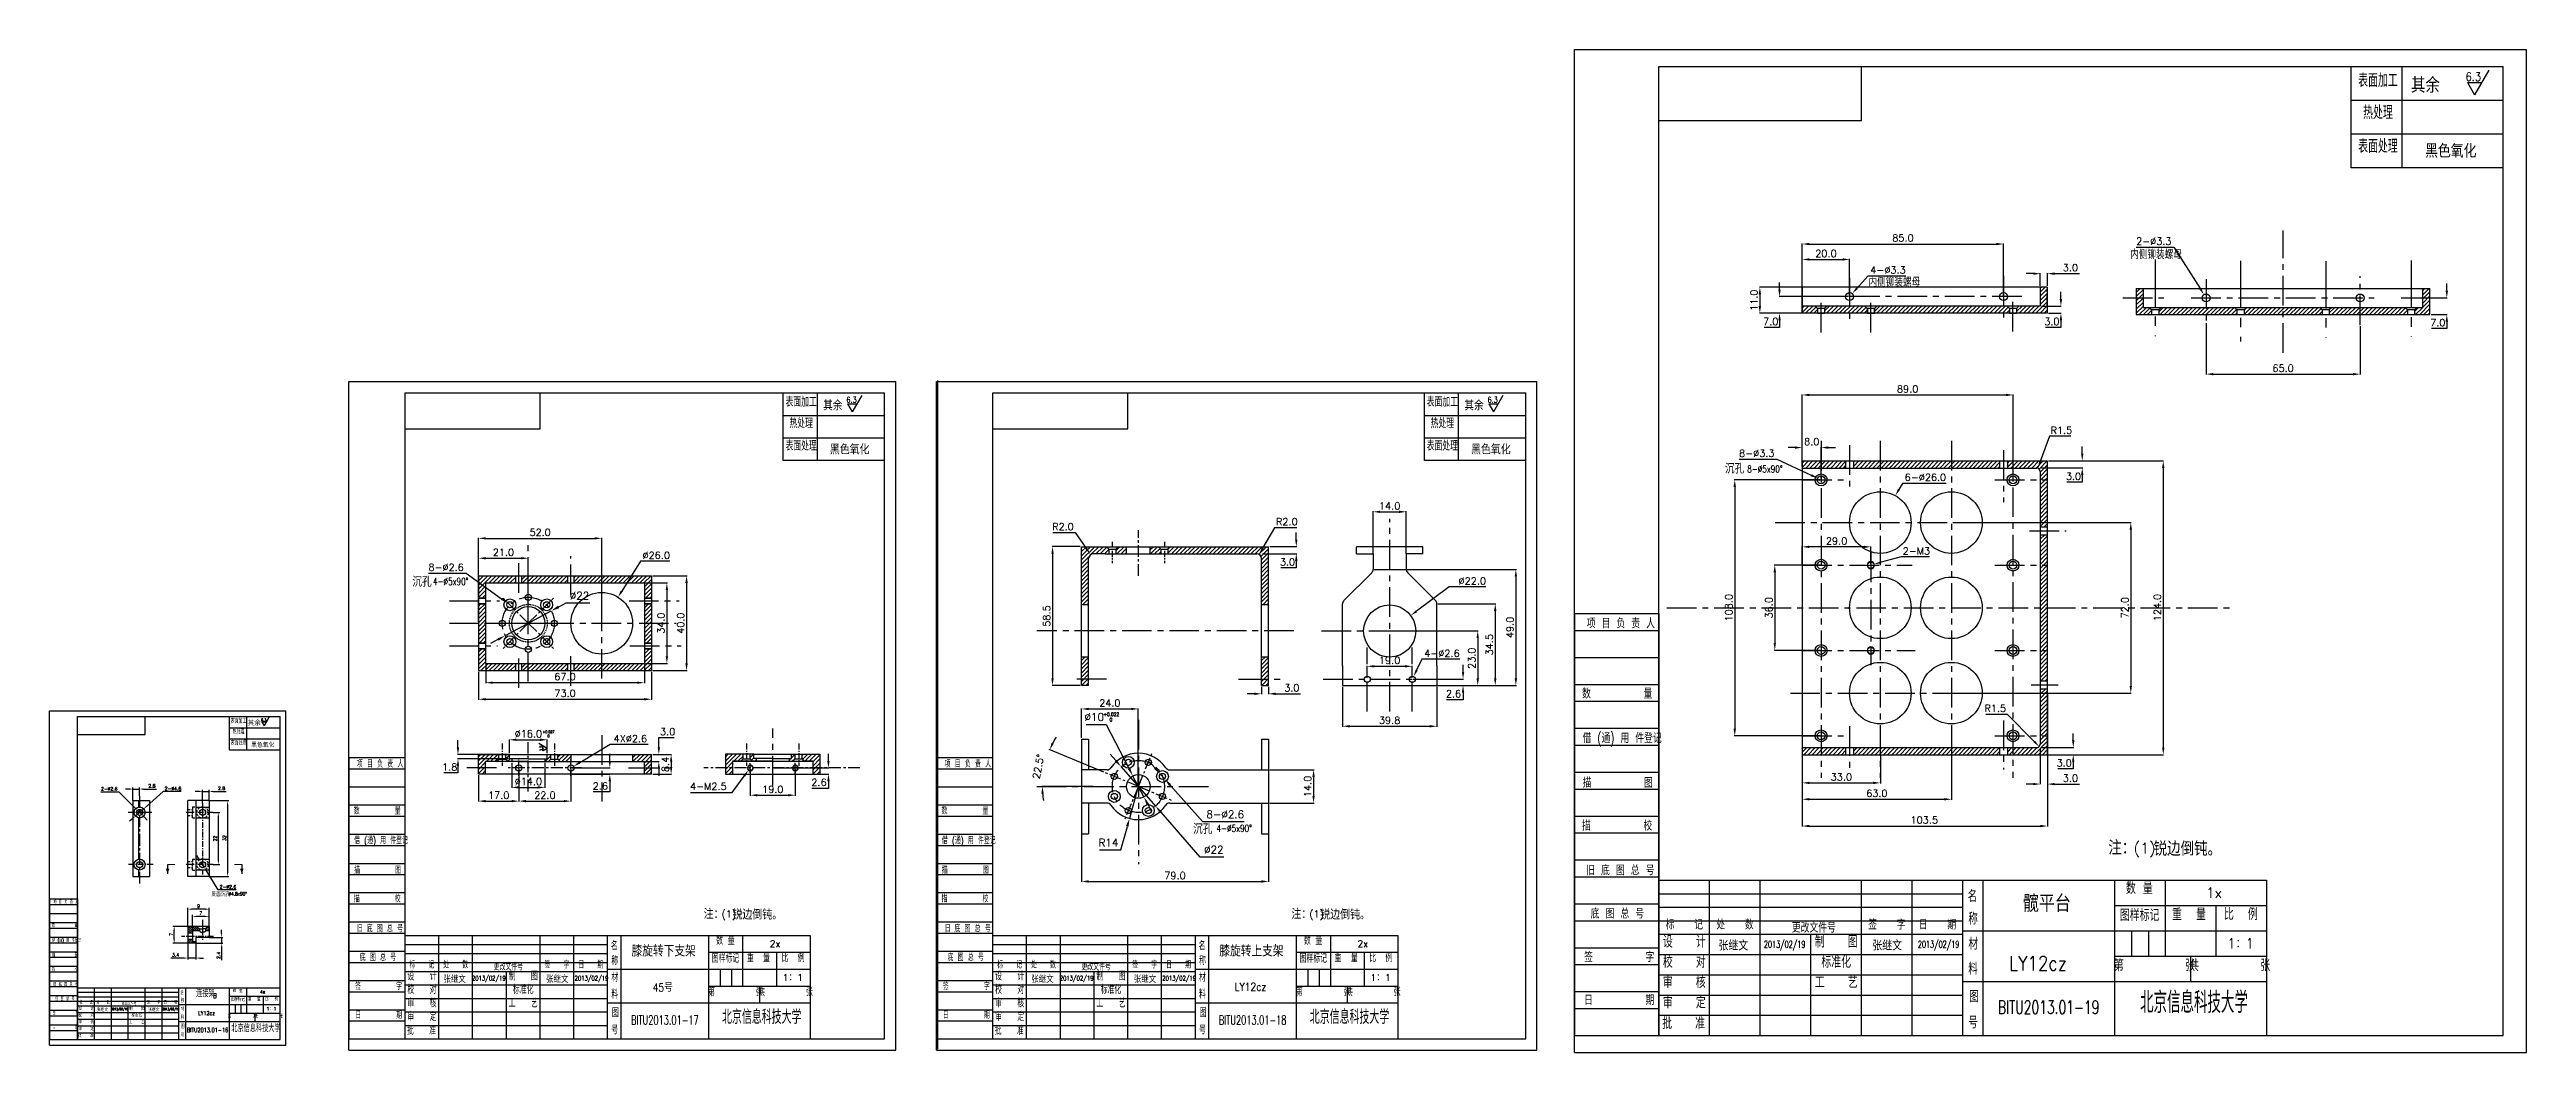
# Model space of a CAD drawing. Extents: x 2854 to 5858, y -1165 to 723.
# Drawn here: x 4812 to 5858, y -726 to -303 of the extents above; entities that cross this region are included whole.
import ezdxf
from ezdxf.enums import TextEntityAlignment as Align

# ---------------------------------------------------------------- set-up
doc = ezdxf.new("R2010")
doc.units = 0
doc.header["$MEASUREMENT"] = 0
doc.linetypes.add('PF_CENTER', pattern=[2, 1.25, -0.25, 0.25, -0.25])
doc.linetypes.add('PF_DASHED', pattern=[0.75, 0.5, -0.25])
doc.layers.get('0').update_dxf_attribs({"linetype": 'CONTINUOUS'})
doc.layers.get('DEFPOINTS').update_dxf_attribs({"linetype": 'CONTINUOUS'})
for name, color, linetype in [('SMPEN_CENTER', 4, 'PF_CENTER'), ('SMPEN_DASHED', 2, 'PF_DASHED'), ('SMPEN_DIM', 3, 'CONTINUOUS'), ('SMPEN_HATCH', 6, 'CONTINUOUS'), ('SMPEN_TEXT', 6, 'CONTINUOUS'), ('SMPEN_THICK', 7, 'CONTINUOUS')]:
    doc.layers.add(name, color=color, linetype=linetype)
doc.styles.get("Standard").update_dxf_attribs({"font": 'txt.shx', "bigfont": 'hshztxt.shx'})
doc.styles.add('STYLE1', font='complex.shx', dxfattribs={"bigfont": 'hzdx.shx'})
doc.dimstyles.get("Standard").update_dxf_attribs({"dimtxt": 3, "dimasz": 3, "dimexe": 0.18, "dimexo": 0.5, "dimgap": 1, "dimtad": 1, "dimtoh": 1, "dimdec": 1, "dimzin": 0, "dimdsep": 46, "dimtxsty": 'Standard', "dimcen": 0, "dimadec": 1, "dimazin": 0, "dimtfac": 1, "dimtdec": 1, "dimtofl": 0, "dimtmove": 0, "dimatfit": 3, "dimfxl": 0, "dimtolj": 1, "dimtzin": 0, "dimarcsym": 0})
doc.dimstyles.new('STANDARD$0', dxfattribs={"dimtxt": 3, "dimasz": 3, "dimexe": 0.18, "dimexo": 0.5, "dimgap": 1, "dimtad": 1, "dimtoh": 1, "dimdec": 1, "dimzin": 0, "dimdsep": 46, "dimtxsty": 'Standard', "dimcen": 0, "dimadec": 1, "dimazin": 0, "dimtfac": 1, "dimtdec": 1, "dimtofl": 0, "dimtmove": 0, "dimatfit": 3, "dimfxl": 0, "dimtolj": 1, "dimtzin": 0, "dimarcsym": 0})

msp = doc.modelspace()

# ---------------------------------------------------------------- texts
at = {"color": 6}
for s, height, width, p in [('名', 4.99, 0.67, (5622.04, -662.92)), ('称', 4.99, 0.67, (5622.31, -672.4)), ('名', 3.33, 0.67, (5049.26, -683.13)), ('名', 3.33, 0.67, (5297.38, -683.13)), ('更改文件号', 4.275, 0.67, (5547.79, -675.77)), ('材', 4.99, 0.667, (5622.31, -682.97)), ('更改文件号', 2.85, 0.67, (4999.76, -691.69)), ('称', 3.33, 0.67, (5049.44, -689.45)), ('更改文件号', 2.85, 0.67, (5247.88, -691.69)), ('称', 3.33, 0.67, (5297.56, -689.45)), ('料', 4.99, 0.67, (5622.31, -693.55)), ('名', 1.66, 0.67, (4867.59, -702.11)), ('材', 3.33, 0.667, (5049.44, -696.5)), ('料', 3.33, 0.67, (5049.44, -703.55)), ('材', 3.33, 0.667, (5297.56, -696.5)), ('料', 3.33, 0.67, (5297.56, -703.55)), ('图', 4.99, 0.67, (5622.68, -705.22)), ('更改文件号', 1.425, 0.67, (4842.84, -706.39)), ('材', 1.66, 0.667, (4867.68, -708.8)), ('称', 1.66, 0.67, (4867.68, -705.27)), ('料', 1.66, 0.67, (4867.68, -712.32)), ('图', 3.33, 0.67, (5049.68, -711.33)), ('图', 3.33, 0.67, (5297.8, -711.33)), ('号', 4.99, 0.67, (5622.31, -716.16)), ('号', 1.66, 0.67, (4867.68, -719.86)), ('图', 1.66, 0.67, (4867.81, -716.21)), ('号', 3.33, 0.67, (5049.44, -718.63)), ('号', 3.33, 0.67, (5297.56, -718.63))]:
    msp.add_text(s, height=height, dxfattribs=dict(at, width=width)).set_placement(p)
at = {"color": 6, "width": 0.67}
for s, height, p in [('数 量', 4.988, (5694.51, -661.03)), ('图样标记', 4.988, (5694.64, -672.39)), ('重  量', 4.988, (5715.46, -672.1)), ('比  例', 4.988, (5737.38, -671.96)), ('数 量', 3.325, (5097.57, -681.87)), ('数 量', 3.325, (5345.69, -681.87)), ('设   计', 4.988, (5502.41, -683.6)), ('标   记', 4.275, (5502.41, -675.77)), ('处   数', 4.275, (5523.78, -675.77)), ('制   图', 4.988, (5566.53, -683.6)), ('签   字', 4.275, (5587.91, -675.77)), ('日   期', 4.275, (5609.28, -675.77)), ('标   记', 2.85, (4969.5, -691.69)), ('处   数', 2.85, (4983.75, -691.69)), ('签   字', 2.85, (5026.5, -691.69)), ('日   期', 2.85, (5040.75, -691.69)), ('图样标记', 3.325, (5097.65, -689.44)), ('重  量', 3.325, (5111.54, -689.25)), ('比  例', 3.325, (5126.15, -689.16)), ('标   记', 2.85, (5217.62, -691.69)), ('处   数', 2.85, (5231.87, -691.69)), ('签   字', 2.85, (5274.62, -691.69)), ('日   期', 2.85, (5288.87, -691.69)), ('图样标记', 3.325, (5345.78, -689.44)), ('重  量', 3.325, (5359.66, -689.25)), ('比  例', 3.325, (5374.27, -689.16)), ('校   对', 4.988, (5502.41, -692.15)), ('标准化', 4.988, (5566.53, -692.15)), ('第        张', 4.988, (5700.85, -693.59)), ('共        张', 4.988, (5732.63, -693.59)), ('数 量', 1.663, (4891.75, -701.48)), ('校   对', 3.325, (4969.5, -702.62)), ('设   计', 3.325, (4969.5, -696.92)), ('制   图', 3.325, (5012.25, -696.92)), ('标准化', 3.325, (5012.25, -702.62)), ('第        张', 3.325, (5101.79, -703.57)), ('共        张', 3.325, (5122.98, -703.57)), ('校   对', 3.325, (5217.62, -702.62)), ('设   计', 3.325, (5217.62, -696.92)), ('制   图', 3.325, (5260.37, -696.92)), ('标准化', 3.325, (5260.37, -702.62)), ('第        张', 3.325, (5349.92, -703.57)), ('共        张', 3.325, (5371.1, -703.57)), ('审   核', 4.988, (5502.41, -700.7)), ('工   艺', 4.988, (5566.53, -700.7)), ('校   对', 1.663, (4827.72, -711.85)), ('设   计', 1.663, (4827.72, -709)), ('标   记', 1.425, (4827.72, -706.39)), ('处   数', 1.425, (4834.84, -706.39)), ('制   图', 1.663, (4849.09, -709)), ('标准化', 1.663, (4849.09, -711.85)), ('签   字', 1.425, (4856.22, -706.39)), ('日   期', 1.425, (4863.34, -706.39)), ('第        张', 1.663, (4893.86, -712.33)), ('图样标记', 1.663, (4891.79, -705.27)), ('重  量', 1.663, (4898.73, -705.17)), ('共        张', 1.663, (4904.46, -712.33)), ('比  例', 1.663, (4906.04, -705.12)), ('审   核', 3.325, (4969.5, -708.32)), ('审   定', 3.325, (4969.5, -714.02)), ('工   艺', 3.325, (5012.25, -708.32)), ('审   核', 3.325, (5217.62, -708.32)), ('审   定', 3.325, (5217.62, -714.02)), ('工   艺', 3.325, (5260.37, -708.32)), ('批   准', 4.988, (5502.11, -718.03)), ('审   定', 4.988, (5502.41, -709.25)), ('批   准', 1.663, (4827.62, -720.48)), ('审   核', 1.663, (4827.72, -714.7)), ('审   定', 1.663, (4827.72, -717.55)), ('工   艺', 1.663, (4849.09, -714.7)), ('批   准', 3.325, (4969.3, -719.87)), ('批   准', 3.325, (5217.42, -719.87))]:
    msp.add_text(s, height=height, dxfattribs=at).set_placement(p, align=Align.BOTTOM_CENTER)
at = {"layer": 'SMPEN_DIM'}
for s, height, width, p in [('6.3', 3.562, 0.85, (5835.47, -314.62)), ('内侧铆装螺母', 3.5, 0.8, (5701.56, -389.33)), ('内侧铆装螺母', 3.5, 0.8, (5591.09, -401.06)), ('6.3', 2.375, 0.85, (5150.83, -450.93)), ('6.3', 2.375, 0.85, (5421.5, -450.93)), ('沉孔', 4, 0.85, (5523.63, -479.73)), ('8-%%C5x90%%D', 3, 0.75, (5536.44, -480.12)), ('沉孔', 4, 0.85, (4969.51, -527.49)), ('4-%%C5x90%%D', 3, 0.75, (4981.64, -527.6)), ('6.3', 1.188, 0.85, (4902.67, -586.01)), ('+0.022', 1.5, 0.85, (5260.5, -583.66)), ('0', 1.5, 0.85, (5260.35, -585.92)), ('+0.027', 1.126, 0.85, (5022.95, -591.1)), ('0', 1.13, 0.85, (5022.93, -592.79)), ('沉孔', 4, 0.85, (5299.13, -631.79)), ('4-%%C5x90%%D', 3, 0.75, (5312.4, -631.77)), ('反面沉孔', 1.8, 0.85, (4884.61, -659.4)), ('%%C4.8x90%%d', 1.5, 0.75, (4891.71, -659.44))]:
    msp.add_text(s, height=height, dxfattribs=dict(at, width=width)).set_placement(p, align=Align.MIDDLE)
at = {"layer": 'SMPEN_DIM', "style": 'STYLE1'}
for s, height, p in [('其余', 6.412, (5815.28, -317.81)), ('黑色氧化', 5.7, (5825.98, -345.63)), ('其余', 4.275, (5142.94, -453.05)), ('其余', 4.275, (5413.61, -453.05)), ('黑色氧化', 3.8, (5150.07, -471.6)), ('黑色氧化', 3.8, (5420.74, -471.6)), ('其余', 2.138, (4898.73, -587.07)), ('黑色氧化', 1.9, (4902.3, -596.35))]:
    msp.add_text(s, height=height, dxfattribs=at).set_placement(p, align=Align.MIDDLE)
at = {"layer": 'SMPEN_DIM', "width": 0.85}
msp.add_text('3.2', height=1.188, rotation=90, dxfattribs=at).set_placement((5019.82, -598.08), align=Align.MIDDLE)
at = {"layer": 'SMPEN_DIM'}
for s, height, p in [('注：', 6, (5687.08, -639.67)), ('(1)', 4.5, (5696.74, -640.51)), ('锐边倒钝。', 6, (5714.76, -640.08)), ('注：', 4, (5092.61, -667.63)), ('(1)', 3, (5099.06, -668.19)), ('锐边倒钝。', 4, (5111.07, -667.9)), ('注：', 4, (5340.74, -667.63)), ('(1)', 3, (5347.18, -668.19)), ('锐边倒钝。', 4, (5359.19, -667.9))]:
    msp.add_text(s, height=height, dxfattribs=at).set_placement(p, align=Align.MIDDLE)
at = {"layer": 'SMPEN_DIM', "ltscale": 8}
for s, height, p in [('1x', 4.275, (5726.02, -658.94)), ('2x', 2.85, (5118.58, -680.48)), ('2x', 2.85, (5366.7, -680.48)), ('1：1', 4.275, (5737.25, -680.32)), ('4x', 1.425, (4902.25, -700.78)), ('1：1', 2.85, (5126.06, -694.73)), ('1：1', 2.85, (5374.18, -694.73)), ('1：1', 1.425, (4906, -707.91))]:
    msp.add_text(s, height=height, dxfattribs=at).set_placement(p, align=Align.MIDDLE)
for s, height, width, p in [('张继文', 4.275, 0.85, (5523.11, -680.98)), ('2013/02/19', 3, 0.6667, (5544.77, -680.98)), ('张继文', 4.275, 0.85, (5588.06, -680.98)), ('2013/02/19', 3, 0.6667, (5609.75, -680.98)), ('LY12cz', 6.063, 0.85, (5651.69, -688.71)), ('张继文', 2.85, 0.85, (4983.3, -695.17)), ('2013/02/19', 2, 0.6667, (4997.74, -695.17)), ('张继文', 2.85, 0.85, (5026.6, -695.17)), ('2013/02/19', 2, 0.6667, (5041.06, -695.17)), ('45号', 3.325, 0.85, (5071.14, -698.64)), ('张继文', 2.85, 0.85, (5231.43, -695.17)), ('2013/02/19', 2, 0.6667, (5245.87, -695.17)), ('张继文', 2.85, 0.85, (5274.73, -695.17)), ('2013/02/19', 2, 0.6667, (5289.18, -695.17)), ('LY12cz', 3.325, 0.85, (5319.26, -698.64)), ('张继文', 1.425, 0.85, (4834.62, -708.13)), ('2013/02/19', 1, 0.6667, (4841.84, -708.13)), ('张继文', 1.425, 0.85, (4856.27, -708.13)), ('2013/02/19', 1, 0.6667, (4863.5, -708.13)), ('LY12cz', 1.663, 0.85, (4878.54, -709.81)), ('B', 2, 0.85, (4882.1, -702.44)), ('BITU2013.01-17', 3.8, 0.6667, (5072.04, -712.69)), ('BITU2013.01-18', 3.8, 0.6667, (5320.16, -712.69)), ('BITU2013.01-19', 5.7, 0.6667, (5656.22, -707.26)), ('BITU2013.01-16', 1.9, 0.6667, (4878.99, -716.89))]:
    msp.add_text(s, height=height, dxfattribs=dict(at, width=width)).set_placement(p, align=Align.MIDDLE)
at = {"layer": 'SMPEN_HATCH'}
for s, height, p in [('髋平台', 7.125, (5655.45, -663.12)), ('膝旋转下支架', 4.75, (5071.53, -683.26)), ('膝旋转上支架', 4.75, (5319.66, -683.26))]:
    msp.add_text(s, height=height, dxfattribs=at).set_placement(p, align=Align.MIDDLE)
at = {"layer": 'SMPEN_TEXT', "width": 0.667}
for s, height, p in [('连接架', 2.993, (4878.05, -703.88)), ('北京信息科技大学', 8.977, (5717.58, -712.41)), ('北京信息科技大学', 5.985, (5112.95, -716.12)), ('北京信息科技大学', 5.985, (5361.07, -716.12)), ('北京信息科技大学', 2.993, (4899.44, -718.61))]:
    msp.add_text(s, height=height, dxfattribs=at).set_placement(p, align=Align.BOTTOM_CENTER)

# ---------------------------------------------------------------- blocks, each defined once
blk = doc.blocks.new('*D717')
at = {"layer": 'DEFPOINTS', "color": 0, "ltscale": 10}
for p in [(4848.6, -626.6), (4852, -623.6)]:
    blk.add_point(p, dxfattribs=at)
at = {"layer": 'SMPEN_DIM', "color": 0, "lineweight": -2, "ltscale": 10}
for p, q in [((4860.3, -616.3), (4853.2, -622.5)), ((4867.9, -616.3), (4860.3, -616.3)), ((4848.6, -626.6), (4852, -623.6)), ((4847.4, -627.6), (4846.1, -628.7))]:
    blk.add_line(p, q, dxfattribs=at)
at = {"layer": 'SMPEN_DIM', "color": 0, "ltscale": 10}
for points in [[(4847.2, -627.4), (4847.5, -627.8), (4848.6, -626.6)], [(4853, -622.3), (4853.4, -622.7), (4852, -623.6)]]:
    blk.add_solid(points, dxfattribs=at)
at = {"layer": 'SMPEN_DIM', "color": 0, "ltscale": 10, "insert": (4864.4, -615), "char_height": 1.4, "attachment_point": 5}
blk.add_mtext('\\A1;2-∅4.6', dxfattribs=at)
blk = doc.blocks.new('*D716')
at = {"layer": 'DEFPOINTS', "color": 0, "ltscale": 10}
for p in [(4850.3, -615.2), (4847.5, -620.1), (4850.3, -618.1)]:
    blk.add_point(p, dxfattribs=at)
at = {"layer": 'SMPEN_DIM', "color": 0, "lineweight": -2, "ltscale": 10}
for p, q in [((4845.9, -615.2), (4844.3, -615.2)), ((4847.5, -620.1), (4847.5, -614.6)), ((4847.5, -615.2), (4850.3, -615.2)), ((4850.3, -618.1), (4850.3, -614.6)), ((4851.9, -615.2), (4857.5, -615.2))]:
    blk.add_line(p, q, dxfattribs=at)
at = {"layer": 'SMPEN_DIM', "color": 0, "ltscale": 10}
for points in [[(4845.9, -614.9), (4845.9, -615.5), (4847.5, -615.2)], [(4851.9, -614.9), (4851.9, -615.5), (4850.3, -615.2)]]:
    blk.add_solid(points, dxfattribs=at)
at = {"layer": 'SMPEN_DIM', "color": 0, "ltscale": 10, "insert": (4855.5, -613.9), "char_height": 1.4, "attachment_point": 5}
blk.add_mtext('\\A1;2.8', dxfattribs=at)
blk = doc.blocks.new('ADDBOX')
for p, q in [((0, 125), (0, 0)), ((0, 125), (25, 125)), ((25, 0), (25, 125))]:
    blk.add_line(p, q)
at = {"color": 1}
for p, q in [((0, 120), (25, 120)), ((0, 99), (25, 99)), ((0, 86), (25, 86)), ((0, 73), (25, 73)), ((0, 60), (25, 60)), ((0, 47), (25, 47)), ((0, 21), (25, 21)), ((0, 8), (25, 8))]:
    blk.add_line(p, q, dxfattribs=at)
for points in [[(0, 112), (25, 112)], [(0, 34), (25, 34)]]:
    blk.add_lwpolyline(points, dxfattribs=at)
for points in [[(0, 104), (25, 104)], [(0, 91), (25, 91)], [(0, 78), (25, 78)], [(0, 65), (25, 65)], [(0, 52), (25, 52)], [(0, 39), (25, 39)], [(0, 26), (25, 26)], [(0, 13), (25, 13)], [(0, 0), (25, 0)]]:
    blk.add_lwpolyline(points)
at = {"color": 1, "width": 0.67}
for s, p in [('项 目 负 责 人', (3.58, 120.61)), ('数        量', (2.2, 99.8)), ('借 (通) 用 件登记', (2.35, 86.62)), ('描        图', (2.35, 73.41)), ('描        校', (2.2, 60.68)), ('旧 底 图 总 号', (3.43, 47.48)), (' 底 图 总 号', (2.97, 34.66)), ('签        字', (2.82, 21.77)), ('日        期', (2.82, 9.04))]:
    blk.add_text(s, height=3, dxfattribs=at).set_placement(p)
at = {"color": 1, "ltscale": 20, "width": 0.67}
blk.add_attdef('PRJMANAGER', text='', height=3.5, dxfattribs=at).set_placement((1.5, 113), align=Align.BOTTOM_LEFT)
at = {"color": 1, "width": 0.67}
for tag, p in [('NUM', (1.5, 92)), ('DRAFTER', (1.5, 66)), ('DVERI', (1.5, 53)), ('OLDDRAWNO', (1.5, 40)), ('DRAWNO', (1.5, 27)), ('SIGNER', (1.5, 14)), ('DATE', (1.5, 1))]:
    blk.add_attdef(tag, text='', height=3.5, dxfattribs=at).set_placement(p, align=Align.BOTTOM_LEFT)
blk = doc.blocks.new('*D715')
at = {"layer": 'DEFPOINTS', "color": 0, "ltscale": 10}
for p in [(4849.4, -624.1), (4851.2, -626)]:
    blk.add_point(p, dxfattribs=at)
at = {"layer": 'SMPEN_DIM', "color": 0, "lineweight": -2, "ltscale": 10}
for p, q in [((4834, -616.4), (4841.6, -616.4)), ((4841.6, -616.4), (4848.2, -623)), ((4851.2, -626), (4849.4, -624.1)), ((4852.3, -627.1), (4853.5, -628.3))]:
    blk.add_line(p, q, dxfattribs=at)
at = {"layer": 'SMPEN_DIM', "color": 0, "ltscale": 10}
for points in [[(4848.4, -622.8), (4848.1, -623.2), (4849.4, -624.1)], [(4852.5, -626.9), (4852.1, -627.3), (4851.2, -626)]]:
    blk.add_solid(points, dxfattribs=at)
at = {"layer": 'SMPEN_DIM', "color": 0, "ltscale": 10, "insert": (4837.5, -615.1), "char_height": 1.4, "attachment_point": 5}
blk.add_mtext('\\A1;2-∅2.6', dxfattribs=at)
blk = doc.blocks.new('*D714')
at = {"layer": 'DEFPOINTS', "color": 0, "ltscale": 10}
for p in [(4876.2, -646), (4877.6, -648.2)]:
    blk.add_point(p, dxfattribs=at)
at = {"layer": 'SMPEN_DIM', "color": 0, "lineweight": -2, "ltscale": 10}
for p, q in [((4875.3, -644.6), (4874.5, -643.2)), ((4876.2, -646), (4877.6, -648.2)), ((4883.5, -657.8), (4878.4, -649.5)), ((4891.1, -657.8), (4883.5, -657.8))]:
    blk.add_line(p, q, dxfattribs=at)
at = {"layer": 'SMPEN_DIM', "color": 0, "ltscale": 10}
for points in [[(4875.6, -644.5), (4875.1, -644.7), (4876.2, -646)], [(4878.6, -649.4), (4878.2, -649.7), (4877.6, -648.2)]]:
    blk.add_solid(points, dxfattribs=at)
at = {"layer": 'SMPEN_DIM', "color": 0, "ltscale": 10, "insert": (4887.6, -656.5), "char_height": 1.4, "attachment_point": 5}
blk.add_mtext('\\A1;2-∅2.6', dxfattribs=at)
blk = doc.blocks.new('*D713')
at = {"layer": 'DEFPOINTS', "color": 0, "ltscale": 10}
for p in [(4879.7, -620.1), (4879.7, -652.1), (4887.4, -652.1)]:
    blk.add_point(p, dxfattribs=at)
at = {"layer": 'SMPEN_DIM', "color": 0, "lineweight": -2, "ltscale": 10}
for p, q in [((4879.7, -620.1), (4888, -620.1)), ((4887.4, -621.7), (4887.4, -650.5)), ((4879.7, -652.1), (4888, -652.1))]:
    blk.add_line(p, q, dxfattribs=at)
at = {"layer": 'SMPEN_DIM', "color": 0, "ltscale": 10}
for points in [[(4887.2, -621.7), (4887.7, -621.7), (4887.4, -620.1)], [(4887.2, -650.5), (4887.7, -650.5), (4887.4, -652.1)]]:
    blk.add_solid(points, dxfattribs=at)
at = {"layer": 'SMPEN_DIM', "color": 0, "ltscale": 10, "insert": (4886.1, -635.9), "char_height": 1.4, "attachment_point": 5, "rotation": 90}
blk.add_mtext('\\A1;32', dxfattribs=at)
blk = doc.blocks.new('*D712')
at = {"layer": 'DEFPOINTS', "color": 0, "ltscale": 10}
for p in [(4881.3, -625.1), (4881.3, -647.1), (4883.5, -647.1)]:
    blk.add_point(p, dxfattribs=at)
at = {"layer": 'SMPEN_DIM', "color": 0, "lineweight": -2, "ltscale": 10}
for p, q in [((4881.3, -625.1), (4884.1, -625.1)), ((4883.5, -626.7), (4883.5, -645.5)), ((4881.3, -647.1), (4884.1, -647.1))]:
    blk.add_line(p, q, dxfattribs=at)
at = {"layer": 'SMPEN_DIM', "color": 0, "ltscale": 10}
for points in [[(4883.3, -626.7), (4883.8, -626.7), (4883.5, -625.1)], [(4883.3, -645.5), (4883.8, -645.5), (4883.5, -647.1)]]:
    blk.add_solid(points, dxfattribs=at)
at = {"layer": 'SMPEN_DIM', "color": 0, "ltscale": 10, "insert": (4882.2, -636.1), "char_height": 1.4, "attachment_point": 5, "rotation": 90}
blk.add_mtext('\\A1;22', dxfattribs=at)
blk = doc.blocks.new('*D711')
at = {"layer": 'DEFPOINTS', "color": 0, "ltscale": 10}
for p in [(4879.7, -677.8), (4874.1, -680.2), (4884.9, -680.2)]:
    blk.add_point(p, dxfattribs=at)
at = {"layer": 'SMPEN_DIM', "color": 0, "lineweight": -2, "ltscale": 10}
for p, q in [((4879.7, -677.8), (4885.5, -677.8)), ((4884.9, -676.2), (4884.9, -674.6)), ((4884.9, -677.8), (4884.9, -680.2)), ((4874.1, -680.2), (4885.5, -680.2)), ((4884.9, -681.8), (4884.9, -687.4))]:
    blk.add_line(p, q, dxfattribs=at)
at = {"layer": 'SMPEN_DIM', "color": 0, "ltscale": 10}
for points in [[(4884.7, -676.2), (4885.2, -676.2), (4884.9, -677.8)], [(4884.7, -681.8), (4885.2, -681.8), (4884.9, -680.2)]]:
    blk.add_solid(points, dxfattribs=at)
at = {"layer": 'SMPEN_DIM', "color": 0, "ltscale": 10, "insert": (4883.6, -685.4), "char_height": 1.4, "attachment_point": 5, "rotation": 90}
blk.add_mtext('\\A1;2.4', dxfattribs=at)
blk = doc.blocks.new('*D710')
at = {"layer": 'DEFPOINTS', "color": 0, "ltscale": 10}
for p in [(4879.7, -668.9), (4872.6, -675.1), (4879.7, -673.2)]:
    blk.add_point(p, dxfattribs=at)
at = {"layer": 'SMPEN_DIM', "color": 0, "lineweight": -2, "ltscale": 10}
for p, q in [((4872.6, -675.1), (4872.6, -668.3)), ((4874.2, -668.9), (4878.1, -668.9)), ((4879.7, -673.2), (4879.7, -668.3))]:
    blk.add_line(p, q, dxfattribs=at)
at = {"layer": 'SMPEN_DIM', "color": 0, "ltscale": 10}
for points in [[(4874.2, -668.7), (4874.2, -669.2), (4872.6, -668.9)], [(4878.1, -668.7), (4878.1, -669.2), (4879.7, -668.9)]]:
    blk.add_solid(points, dxfattribs=at)
at = {"layer": 'SMPEN_DIM', "color": 0, "ltscale": 10, "insert": (4876.1, -667.6), "char_height": 1.4, "attachment_point": 5}
blk.add_mtext('\\A1;7', dxfattribs=at)
blk = doc.blocks.new('*D709')
at = {"layer": 'DEFPOINTS', "color": 0, "ltscale": 10}
for p in [(4864.9, -673.2), (4870.7, -673.2), (4870.7, -680.2)]:
    blk.add_point(p, dxfattribs=at)
at = {"layer": 'SMPEN_DIM', "color": 0, "lineweight": -2, "ltscale": 10}
for p, q in [((4870.7, -673.2), (4864.3, -673.2)), ((4864.9, -678.6), (4864.9, -674.8)), ((4870.7, -680.2), (4864.3, -680.2))]:
    blk.add_line(p, q, dxfattribs=at)
at = {"layer": 'SMPEN_DIM', "color": 0, "ltscale": 10}
for points in [[(4864.6, -674.8), (4865.2, -674.8), (4864.9, -673.2)], [(4864.6, -678.6), (4865.2, -678.6), (4864.9, -680.2)]]:
    blk.add_solid(points, dxfattribs=at)
at = {"layer": 'SMPEN_DIM', "color": 0, "ltscale": 10, "insert": (4863.6, -676.6), "char_height": 1.4, "attachment_point": 5, "rotation": 90}
blk.add_mtext('\\A1;7', dxfattribs=at)
blk = doc.blocks.new('*D708')
at = {"layer": 'DEFPOINTS', "color": 0, "ltscale": 10}
for p in [(4870.7, -665.9), (4870.7, -673.2), (4879.7, -673.2)]:
    blk.add_point(p, dxfattribs=at)
at = {"layer": 'SMPEN_DIM', "color": 0, "lineweight": -2, "ltscale": 10}
for p, q in [((4870.7, -673.2), (4870.7, -665.3)), ((4878.1, -665.9), (4872.3, -665.9)), ((4879.7, -673.2), (4879.7, -665.3))]:
    blk.add_line(p, q, dxfattribs=at)
at = {"layer": 'SMPEN_DIM', "color": 0, "ltscale": 10}
for points in [[(4872.3, -665.6), (4872.3, -666.2), (4870.7, -665.9)], [(4878.1, -665.6), (4878.1, -666.2), (4879.7, -665.9)]]:
    blk.add_solid(points, dxfattribs=at)
at = {"layer": 'SMPEN_DIM', "color": 0, "ltscale": 10, "insert": (4875.2, -664.6), "char_height": 1.4, "attachment_point": 5}
blk.add_mtext('\\A1;9', dxfattribs=at)
blk = doc.blocks.new('*D707')
at = {"layer": 'DEFPOINTS', "color": 0, "ltscale": 10}
for p in [(4870.7, -680.2), (4870.7, -686.5), (4874.1, -680.2)]:
    blk.add_point(p, dxfattribs=at)
at = {"layer": 'SMPEN_DIM', "color": 0, "lineweight": -2, "ltscale": 10}
for p, q in [((4869.1, -686.5), (4863.5, -686.5)), ((4870.7, -680.2), (4870.7, -687.1)), ((4874.1, -686.5), (4870.7, -686.5)), ((4874.1, -680.2), (4874.1, -687.1)), ((4875.7, -686.5), (4877.3, -686.5))]:
    blk.add_line(p, q, dxfattribs=at)
at = {"layer": 'SMPEN_DIM', "color": 0, "ltscale": 10}
for points in [[(4869.1, -686.3), (4869.1, -686.8), (4870.7, -686.5)], [(4875.7, -686.3), (4875.7, -686.8), (4874.1, -686.5)]]:
    blk.add_solid(points, dxfattribs=at)
at = {"layer": 'SMPEN_DIM', "color": 0, "ltscale": 10, "insert": (4865.5, -685.2), "char_height": 1.4, "attachment_point": 5}
blk.add_mtext('\\A1;3.4', dxfattribs=at)
blk = doc.blocks.new('*D706')
at = {"layer": 'DEFPOINTS', "color": 0, "ltscale": 10}
for p in [(4879.7, -616.2), (4876.9, -621.1), (4879.7, -620.1)]:
    blk.add_point(p, dxfattribs=at)
at = {"layer": 'SMPEN_DIM', "color": 0, "lineweight": -2, "ltscale": 10}
for p, q in [((4875.3, -616.2), (4873.7, -616.2)), ((4876.9, -621.1), (4876.9, -615.6)), ((4876.9, -616.2), (4879.7, -616.2)), ((4879.7, -620.1), (4879.7, -615.6)), ((4881.3, -616.2), (4886.9, -616.2))]:
    blk.add_line(p, q, dxfattribs=at)
at = {"layer": 'SMPEN_DIM', "color": 0, "ltscale": 10}
for points in [[(4875.3, -615.9), (4875.3, -616.5), (4876.9, -616.2)], [(4881.3, -615.9), (4881.3, -616.5), (4879.7, -616.2)]]:
    blk.add_solid(points, dxfattribs=at)
at = {"layer": 'SMPEN_DIM', "color": 0, "ltscale": 10, "insert": (4884.9, -614.9), "char_height": 1.4, "attachment_point": 5}
blk.add_mtext('\\A1;2.8', dxfattribs=at)
blk = doc.blocks.new('ADDBOX3')
at = {"layer": 'SMPEN_THICK', "ltscale": 8}
for p, q in [((-45, -30), (-45, 0)), ((-30, 0), (-30, -30)), ((-45, -10), (0, -10)), ((-45, -20), (0, -20)), ((0, -30), (-45, -30))]:
    blk.add_line(p, q, dxfattribs=at)
at = {"layer": 'SMPEN_TEXT', "ltscale": 8, "width": 0.667}
for s, p in [('表面加工', (-37.05, -7.32)), ('热处理', (-37.05, -16.82)), ('表面处理', (-37.05, -26.82))]:
    blk.add_text(s, height=4, dxfattribs=at).set_placement(p, align=Align.BOTTOM_CENTER)
at = {"layer": 'SMPEN_TEXT', "ltscale": 8}
for tag, p in [('HEATTREATMENT', (-15.54, -17.14)), ('SURFACETREATMENT', (-13.33, -26.97))]:
    blk.add_attdef(tag, text='', height=3.5, dxfattribs=at).set_placement(p, align=Align.BOTTOM_CENTER)
blk = doc.blocks.new('*D472')
at = {"layer": 'DEFPOINTS', "color": 0, "ltscale": 10}
for p in [(5024.1, -540), (5004.7, -550.4)]:
    blk.add_point(p, dxfattribs=at)
at = {"layer": 'SMPEN_DIM', "color": 0, "lineweight": -2, "ltscale": 10}
for p, q in [((5004.7, -550.4), (5024.1, -540)), ((5030.2, -536.7), (5027.2, -538.4)), ((5040.3, -536.7), (5030.2, -536.7)), ((5001.6, -552.1), (4998.5, -553.8))]:
    blk.add_line(p, q, dxfattribs=at)
at = {"layer": 'SMPEN_DIM', "color": 0, "ltscale": 10}
for points in [[(5026.9, -537.8), (5027.4, -538.9), (5024.1, -540)], [(5001.4, -551.6), (5001.9, -552.6), (5004.7, -550.4)]]:
    blk.add_solid(points, dxfattribs=at)
at = {"layer": 'SMPEN_DIM', "color": 0, "ltscale": 10, "insert": (5036, -533.6), "char_height": 3.2, "attachment_point": 5}
blk.add_mtext('\\A1;∅22', dxfattribs=at)
blk = doc.blocks.new('*D473')
at = {"layer": 'DEFPOINTS', "color": 0, "ltscale": 10}
for p in [(4984.7, -602.4), (5006.4, -600.6), (5006.4, -602.4)]:
    blk.add_point(p, dxfattribs=at)
at = {"layer": 'SMPEN_DIM', "color": 0, "lineweight": -2, "ltscale": 10}
for p, q in [((4984.7, -597.6), (4984.7, -594.6)), ((5005.9, -600.6), (4984.5, -600.6)), ((5005.9, -602.4), (4984.5, -602.4)), ((4984.7, -605.4), (4984.7, -608.4)), ((4984.7, -608.4), (4978.7, -608.4))]:
    blk.add_line(p, q, dxfattribs=at)
at = {"layer": 'SMPEN_DIM', "color": 0, "ltscale": 10}
for points in [[(4984.2, -597.6), (4985.2, -597.6), (4984.7, -600.6)], [(4984.2, -605.4), (4985.2, -605.4), (4984.7, -602.4)]]:
    blk.add_solid(points, dxfattribs=at)
at = {"layer": 'SMPEN_DIM', "color": 0, "ltscale": 10, "insert": (4981.2, -605.9), "char_height": 3, "attachment_point": 5}
blk.add_mtext('\\A1;1.8', dxfattribs=at)
blk = doc.blocks.new('*D474')
at = {"layer": 'DEFPOINTS', "color": 0, "ltscale": 10}
for p in [(5033.5, -605.6), (5031.3, -606.9)]:
    blk.add_point(p, dxfattribs=at)
at = {"layer": 'SMPEN_DIM', "color": 0, "lineweight": -2, "ltscale": 10}
for p, q in [((5049, -596.4), (5036.1, -604.1)), ((5065, -596.4), (5049, -596.4))]:
    blk.add_line(p, q, dxfattribs=at)
at = {"layer": 'SMPEN_DIM', "color": 0, "ltscale": 10}
blk.add_solid([(5035.8, -603.6), (5036.3, -604.5), (5033.5, -605.6)], dxfattribs=at)
at = {"layer": 'SMPEN_DIM', "color": 0, "ltscale": 10, "insert": (5057.5, -593.9), "char_height": 3, "attachment_point": 5}
blk.add_mtext('\\A1;4X∅2.6', dxfattribs=at)
blk = doc.blocks.new('*D475')
at = {"layer": 'DEFPOINTS', "color": 0, "ltscale": 10}
for p in [(5066.4, -525.2), (5066.4, -565.2), (5081.2, -565.2)]:
    blk.add_point(p, dxfattribs=at)
at = {"layer": 'SMPEN_DIM', "color": 0, "lineweight": -2, "ltscale": 10}
for p, q in [((5066.9, -525.2), (5081.4, -525.2)), ((5081.2, -528.2), (5081.2, -562.2)), ((5066.9, -565.2), (5081.4, -565.2))]:
    blk.add_line(p, q, dxfattribs=at)
at = {"layer": 'SMPEN_DIM', "color": 0, "ltscale": 10}
for points in [[(5080.7, -528.2), (5081.7, -528.2), (5081.2, -525.2)], [(5080.7, -562.2), (5081.7, -562.2), (5081.2, -565.2)]]:
    blk.add_solid(points, dxfattribs=at)
at = {"layer": 'SMPEN_DIM', "color": 0, "ltscale": 10, "insert": (5078.7, -545.2), "char_height": 3, "attachment_point": 5, "rotation": 90}
blk.add_mtext('\\A1;40.0', dxfattribs=at)
blk = doc.blocks.new('*D476')
at = {"layer": 'DEFPOINTS', "color": 0, "ltscale": 10}
for p in [(5063.4, -528.2), (5063.4, -562.2), (5072.9, -562.2)]:
    blk.add_point(p, dxfattribs=at)
at = {"layer": 'SMPEN_DIM', "color": 0, "lineweight": -2, "ltscale": 10}
for p, q in [((5063.9, -528.2), (5073.1, -528.2)), ((5072.9, -531.2), (5072.9, -559.2)), ((5063.9, -562.2), (5073.1, -562.2))]:
    blk.add_line(p, q, dxfattribs=at)
at = {"layer": 'SMPEN_DIM', "color": 0, "ltscale": 10}
for points in [[(5072.4, -531.2), (5073.4, -531.2), (5072.9, -528.2)], [(5072.4, -559.2), (5073.4, -559.2), (5072.9, -562.2)]]:
    blk.add_solid(points, dxfattribs=at)
at = {"layer": 'SMPEN_DIM', "color": 0, "ltscale": 10, "insert": (5070.4, -545.2), "char_height": 3, "attachment_point": 5, "rotation": 90}
blk.add_mtext('\\A1;34.0', dxfattribs=at)
blk = doc.blocks.new('*D477')
at = {"layer": 'DEFPOINTS', "color": 0, "ltscale": 10}
for p in [(4996.4, -562.2), (5063.4, -562.2), (5063.4, -570.3)]:
    blk.add_point(p, dxfattribs=at)
at = {"layer": 'SMPEN_DIM', "color": 0, "lineweight": -2, "ltscale": 10}
for p, q in [((4996.4, -562.7), (4996.4, -570.5)), ((5063.4, -562.7), (5063.4, -570.5)), ((4999.4, -570.3), (5060.4, -570.3))]:
    blk.add_line(p, q, dxfattribs=at)
at = {"layer": 'SMPEN_DIM', "color": 0, "ltscale": 10}
for points in [[(4999.4, -569.8), (4999.4, -570.8), (4996.4, -570.3)], [(5060.4, -569.8), (5060.4, -570.8), (5063.4, -570.3)]]:
    blk.add_solid(points, dxfattribs=at)
at = {"layer": 'SMPEN_DIM', "color": 0, "ltscale": 10, "insert": (5029.9, -567.8), "char_height": 3, "attachment_point": 5}
blk.add_mtext('\\A1;67.0', dxfattribs=at)
blk = doc.blocks.new('*D478')
at = {"layer": 'DEFPOINTS', "color": 0, "ltscale": 10}
for p in [(4993.4, -565.2), (5066.4, -565.2), (5066.4, -577.3)]:
    blk.add_point(p, dxfattribs=at)
at = {"layer": 'SMPEN_DIM', "color": 0, "lineweight": -2, "ltscale": 10}
for p, q in [((4993.4, -565.7), (4993.4, -577.5)), ((5066.4, -565.7), (5066.4, -577.5)), ((4996.4, -577.3), (5063.4, -577.3))]:
    blk.add_line(p, q, dxfattribs=at)
at = {"layer": 'SMPEN_DIM', "color": 0, "ltscale": 10}
for points in [[(4996.4, -576.8), (4996.4, -577.8), (4993.4, -577.3)], [(5063.4, -576.8), (5063.4, -577.8), (5066.4, -577.3)]]:
    blk.add_solid(points, dxfattribs=at)
at = {"layer": 'SMPEN_DIM', "color": 0, "ltscale": 10, "insert": (5029.9, -574.8), "char_height": 3, "attachment_point": 5}
blk.add_mtext('\\A1;73.0', dxfattribs=at)
blk = doc.blocks.new('*D479')
at = {"layer": 'DEFPOINTS', "color": 0, "ltscale": 10}
for p in [(5014.4, -517.8), (4993.4, -525.2), (5014.4, -545.2)]:
    blk.add_point(p, dxfattribs=at)
at = {"layer": 'SMPEN_DIM', "color": 0, "lineweight": -2, "ltscale": 10}
for p, q in [((4993.4, -524.7), (4993.4, -517.7)), ((4996.4, -517.8), (5011.4, -517.8)), ((5014.4, -544.7), (5014.4, -517.7))]:
    blk.add_line(p, q, dxfattribs=at)
at = {"layer": 'SMPEN_DIM', "color": 0, "ltscale": 10}
for points in [[(4996.4, -517.3), (4996.4, -518.3), (4993.4, -517.8)], [(5011.4, -517.3), (5011.4, -518.3), (5014.4, -517.8)]]:
    blk.add_solid(points, dxfattribs=at)
at = {"layer": 'SMPEN_DIM', "color": 0, "ltscale": 10, "insert": (5003.9, -515.3), "char_height": 3, "attachment_point": 5}
blk.add_mtext('\\A1;21.0', dxfattribs=at)
blk = doc.blocks.new('*D480')
at = {"layer": 'DEFPOINTS', "color": 0, "ltscale": 10}
for p in [(5045.4, -509.4), (4993.4, -545.2), (5045.4, -545.2)]:
    blk.add_point(p, dxfattribs=at)
at = {"layer": 'SMPEN_DIM', "color": 0, "lineweight": -2, "ltscale": 10}
for p, q in [((4993.4, -544.7), (4993.4, -509.2)), ((4996.4, -509.4), (5042.4, -509.4)), ((5045.4, -544.7), (5045.4, -509.2))]:
    blk.add_line(p, q, dxfattribs=at)
at = {"layer": 'SMPEN_DIM', "color": 0, "ltscale": 10}
for points in [[(4996.4, -508.9), (4996.4, -509.9), (4993.4, -509.4)], [(5042.4, -508.9), (5042.4, -509.9), (5045.4, -509.4)]]:
    blk.add_solid(points, dxfattribs=at)
at = {"layer": 'SMPEN_DIM', "color": 0, "ltscale": 10, "insert": (5019.4, -506.9), "char_height": 3, "attachment_point": 5}
blk.add_mtext('\\A1;52.0', dxfattribs=at)
blk = doc.blocks.new('*D481')
at = {"layer": 'DEFPOINTS', "color": 0, "ltscale": 10}
for p in [(5066.4, -600.6), (5066.4, -608.9), (5074.7, -608.9)]:
    blk.add_point(p, dxfattribs=at)
at = {"layer": 'SMPEN_DIM', "color": 0, "lineweight": -2, "ltscale": 10}
for p, q in [((5066.9, -600.6), (5074.9, -600.6)), ((5074.7, -603.6), (5074.7, -605.9)), ((5066.9, -608.9), (5074.9, -608.9))]:
    blk.add_line(p, q, dxfattribs=at)
at = {"layer": 'SMPEN_DIM', "color": 0, "ltscale": 10}
for points in [[(5074.2, -603.6), (5075.2, -603.6), (5074.7, -600.6)], [(5074.2, -605.9), (5075.2, -605.9), (5074.7, -608.9)]]:
    blk.add_solid(points, dxfattribs=at)
at = {"layer": 'SMPEN_DIM', "color": 0, "ltscale": 10, "insert": (5072.2, -604.8), "char_height": 3, "attachment_point": 5, "rotation": 90}
blk.add_mtext('\\A1;8.4', dxfattribs=at)
blk = doc.blocks.new('*D482')
at = {"layer": 'DEFPOINTS', "color": 0, "ltscale": 10}
for p in [(5010.4, -606.3), (4993.4, -608.9), (5010.4, -620.3)]:
    blk.add_point(p, dxfattribs=at)
at = {"layer": 'SMPEN_DIM', "color": 0, "lineweight": -2, "ltscale": 10}
for p, q in [((4993.4, -609.4), (4993.4, -620.4)), ((5010.4, -606.8), (5010.4, -620.4)), ((4996.4, -620.3), (5007.4, -620.3))]:
    blk.add_line(p, q, dxfattribs=at)
at = {"layer": 'SMPEN_DIM', "color": 0, "ltscale": 10}
for points in [[(4996.4, -619.8), (4996.4, -620.8), (4993.4, -620.3)], [(5007.4, -619.8), (5007.4, -620.8), (5010.4, -620.3)]]:
    blk.add_solid(points, dxfattribs=at)
at = {"layer": 'SMPEN_DIM', "color": 0, "ltscale": 10, "insert": (5001.9, -617.8), "char_height": 3, "attachment_point": 5}
blk.add_mtext('\\A1;17.0', dxfattribs=at)
blk = doc.blocks.new('*D483')
at = {"layer": 'DEFPOINTS', "color": 0, "ltscale": 10}
for p in [(5010.4, -606.3), (5032.4, -606.3), (5032.4, -620.3)]:
    blk.add_point(p, dxfattribs=at)
at = {"layer": 'SMPEN_DIM', "color": 0, "lineweight": -2, "ltscale": 10}
for p, q in [((5010.4, -606.8), (5010.4, -620.4)), ((5032.4, -606.8), (5032.4, -620.4)), ((5013.4, -620.3), (5029.4, -620.3))]:
    blk.add_line(p, q, dxfattribs=at)
at = {"layer": 'SMPEN_DIM', "color": 0, "ltscale": 10}
for points in [[(5013.4, -619.8), (5013.4, -620.8), (5010.4, -620.3)], [(5029.4, -619.8), (5029.4, -620.8), (5032.4, -620.3)]]:
    blk.add_solid(points, dxfattribs=at)
at = {"layer": 'SMPEN_DIM', "color": 0, "ltscale": 10, "insert": (5021.4, -617.8), "char_height": 3, "attachment_point": 5}
blk.add_mtext('\\A1;22.0', dxfattribs=at)
blk = doc.blocks.new('*D484')
at = {"layer": 'DEFPOINTS', "color": 0, "ltscale": 10}
for p in [(5022.4, -594.4), (5006.4, -600.6), (5022.4, -600.6)]:
    blk.add_point(p, dxfattribs=at)
at = {"layer": 'SMPEN_DIM', "color": 0, "lineweight": -2, "ltscale": 10}
for p, q in [((5006.4, -600.1), (5006.4, -594.3)), ((5009.4, -594.4), (5019.4, -594.4)), ((5022.4, -600.1), (5022.4, -594.3))]:
    blk.add_line(p, q, dxfattribs=at)
at = {"layer": 'SMPEN_DIM', "color": 0, "ltscale": 10}
for points in [[(5009.4, -593.9), (5009.4, -594.9), (5006.4, -594.4)], [(5019.4, -593.9), (5019.4, -594.9), (5022.4, -594.4)]]:
    blk.add_solid(points, dxfattribs=at)
at = {"layer": 'SMPEN_DIM', "color": 0, "ltscale": 10, "insert": (5014.4, -591.9), "char_height": 3, "attachment_point": 5}
blk.add_mtext('\\A1;%%c16.0', dxfattribs=at)
blk = doc.blocks.new('*D485')
at = {"layer": 'DEFPOINTS', "color": 0, "ltscale": 10}
for p in [(5007.4, -603.6), (5021.4, -603.6), (5021.4, -614.5)]:
    blk.add_point(p, dxfattribs=at)
at = {"layer": 'SMPEN_DIM', "color": 0, "lineweight": -2, "ltscale": 10}
for p, q in [((5007.4, -604.1), (5007.4, -614.7)), ((5021.4, -604.1), (5021.4, -614.7)), ((5010.4, -614.5), (5018.4, -614.5))]:
    blk.add_line(p, q, dxfattribs=at)
at = {"layer": 'SMPEN_DIM', "color": 0, "ltscale": 10}
for points in [[(5010.4, -614), (5010.4, -615), (5007.4, -614.5)], [(5018.4, -614), (5018.4, -615), (5021.4, -614.5)]]:
    blk.add_solid(points, dxfattribs=at)
at = {"layer": 'SMPEN_DIM', "color": 0, "ltscale": 10, "insert": (5014.4, -612), "char_height": 3, "attachment_point": 5}
blk.add_mtext('\\A1;%%c14.0', dxfattribs=at)
blk = doc.blocks.new('*D486')
at = {"layer": 'DEFPOINTS', "color": 0, "ltscale": 10}
for p in [(5032.4, -606.3), (5048.8, -606.3), (5032.4, -608.9)]:
    blk.add_point(p, dxfattribs=at)
at = {"layer": 'SMPEN_DIM', "color": 0, "lineweight": -2, "ltscale": 10}
for p, q in [((5032.9, -606.3), (5049, -606.3)), ((5048.8, -603.3), (5048.8, -600.3)), ((5032.9, -608.9), (5049, -608.9)), ((5048.8, -616.4), (5041.8, -616.4)), ((5048.8, -611.9), (5048.8, -616.4))]:
    blk.add_line(p, q, dxfattribs=at)
at = {"layer": 'SMPEN_DIM', "color": 0, "ltscale": 10}
for points in [[(5048.3, -603.3), (5049.3, -603.3), (5048.8, -606.3)], [(5048.3, -611.9), (5049.3, -611.9), (5048.8, -608.9)]]:
    blk.add_solid(points, dxfattribs=at)
at = {"layer": 'SMPEN_DIM', "color": 0, "ltscale": 10, "insert": (5044.8, -613.9), "char_height": 3, "attachment_point": 5}
blk.add_mtext('\\A1;2.6', dxfattribs=at)
blk = doc.blocks.new('*D487')
at = {"layer": 'DEFPOINTS', "color": 0, "ltscale": 10}
for p in [(5063.4, -603.6), (5066.4, -600.6), (5069.5, -603.6)]:
    blk.add_point(p, dxfattribs=at)
at = {"layer": 'SMPEN_DIM', "color": 0, "lineweight": -2, "ltscale": 10}
for p, q in [((5069.5, -597.6), (5069.5, -593.5)), ((5069.5, -593.5), (5076, -593.5)), ((5063.9, -603.6), (5069.6, -603.6)), ((5066.9, -600.6), (5069.6, -600.6)), ((5069.5, -606.6), (5069.5, -609.6))]:
    blk.add_line(p, q, dxfattribs=at)
at = {"layer": 'SMPEN_DIM', "color": 0, "ltscale": 10}
for points in [[(5069, -597.6), (5070, -597.6), (5069.5, -600.6)], [(5069, -606.6), (5070, -606.6), (5069.5, -603.6)]]:
    blk.add_solid(points, dxfattribs=at)
at = {"layer": 'SMPEN_DIM', "color": 0, "ltscale": 10, "insert": (5073.2, -591), "char_height": 3, "attachment_point": 5}
blk.add_mtext('\\A1;3.0', dxfattribs=at)
blk = doc.blocks.new('*D488')
at = {"layer": 'DEFPOINTS', "color": 0, "ltscale": 10}
for p in [(5052.3, -534.2), (5038.5, -556.3)]:
    blk.add_point(p, dxfattribs=at)
at = {"layer": 'SMPEN_DIM', "color": 0, "lineweight": -2, "ltscale": 10}
for p, q in [((5061.7, -519.1), (5053.9, -531.7)), ((5074.2, -519.1), (5061.7, -519.1))]:
    blk.add_line(p, q, dxfattribs=at)
at = {"layer": 'SMPEN_DIM', "color": 0, "ltscale": 10}
blk.add_solid([(5053.4, -531.4), (5054.3, -531.9), (5052.3, -534.2)], dxfattribs=at)
at = {"layer": 'SMPEN_DIM', "color": 0, "ltscale": 10, "insert": (5068.4, -516.6), "char_height": 3, "attachment_point": 5}
blk.add_mtext('\\A1;∅26.0', dxfattribs=at)
blk = doc.blocks.new('*D489')
at = {"layer": 'DEFPOINTS', "color": 0, "ltscale": 10}
for p in [(5108.1, -606.3), (5127.1, -606.3), (5127.1, -617.8)]:
    blk.add_point(p, dxfattribs=at)
at = {"layer": 'SMPEN_DIM', "color": 0, "lineweight": -2, "ltscale": 10}
for p, q in [((5108.1, -606.8), (5108.1, -618)), ((5127.1, -606.8), (5127.1, -618)), ((5111.1, -617.8), (5124.1, -617.8))]:
    blk.add_line(p, q, dxfattribs=at)
at = {"layer": 'SMPEN_DIM', "color": 0, "ltscale": 10}
for points in [[(5111.1, -617.3), (5111.1, -618.3), (5108.1, -617.8)], [(5124.1, -617.3), (5124.1, -618.3), (5127.1, -617.8)]]:
    blk.add_solid(points, dxfattribs=at)
at = {"layer": 'SMPEN_DIM', "color": 0, "ltscale": 10, "insert": (5117.6, -615.3), "char_height": 3, "attachment_point": 5}
blk.add_mtext('\\A1;19.0', dxfattribs=at)
blk = doc.blocks.new('*D490')
at = {"layer": 'DEFPOINTS', "color": 0, "ltscale": 10}
for p in [(5108.8, -605.3), (5107.3, -607.3)]:
    blk.add_point(p, dxfattribs=at)
at = {"layer": 'SMPEN_DIM', "color": 0, "lineweight": -2, "ltscale": 10}
for p, q in [((5082.9, -616.6), (5100.4, -616.6)), ((5100.4, -616.6), (5105.5, -609.7))]:
    blk.add_line(p, q, dxfattribs=at)
at = {"layer": 'SMPEN_DIM', "color": 0, "ltscale": 10}
blk.add_solid([(5105.1, -609.4), (5105.9, -610), (5107.3, -607.3)], dxfattribs=at)
at = {"layer": 'SMPEN_DIM', "color": 0, "ltscale": 10, "insert": (5090.4, -614.1), "char_height": 3, "attachment_point": 5}
blk.add_mtext('\\A1;4-M2.5', dxfattribs=at)
blk = doc.blocks.new('*D491')
at = {"layer": 'DEFPOINTS', "color": 0, "ltscale": 10}
for p in [(5117.6, -606.3), (5117.6, -608.9), (5141.1, -608.9)]:
    blk.add_point(p, dxfattribs=at)
at = {"layer": 'SMPEN_DIM', "color": 0, "lineweight": -2, "ltscale": 10}
for p, q in [((5118.1, -606.3), (5141.3, -606.3)), ((5141.1, -603.3), (5141.1, -600.3)), ((5118.1, -608.9), (5141.3, -608.9)), ((5141.1, -614.9), (5134.1, -614.9)), ((5141.1, -611.9), (5141.1, -614.9))]:
    blk.add_line(p, q, dxfattribs=at)
at = {"layer": 'SMPEN_DIM', "color": 0, "ltscale": 10}
for points in [[(5140.6, -603.3), (5141.6, -603.3), (5141.1, -606.3)], [(5140.6, -611.9), (5141.6, -611.9), (5141.1, -608.9)]]:
    blk.add_solid(points, dxfattribs=at)
at = {"layer": 'SMPEN_DIM', "color": 0, "ltscale": 10, "insert": (5137.1, -612.4), "char_height": 3, "attachment_point": 5}
blk.add_mtext('\\A1;2.6', dxfattribs=at)
blk = doc.blocks.new('*D724')
at = {"layer": 'DEFPOINTS', "color": 0, "ltscale": 10}
for p in [(5005.6, -536.7), (5007.7, -538.2)]:
    blk.add_point(p, dxfattribs=at)
at = {"layer": 'SMPEN_DIM', "color": 0, "lineweight": -2, "ltscale": 10}
for p, q in [((4972.2, -524.1), (4988.2, -524.1)), ((4988.2, -524.1), (5003.1, -534.9))]:
    blk.add_line(p, q, dxfattribs=at)
at = {"layer": 'SMPEN_DIM', "color": 0, "ltscale": 10}
blk.add_solid([(5003.4, -534.5), (5002.8, -535.3), (5005.6, -536.7)], dxfattribs=at)
at = {"layer": 'SMPEN_DIM', "color": 0, "ltscale": 10, "insert": (4979.7, -521.6), "char_height": 3, "attachment_point": 5}
blk.add_mtext('\\A1;8-∅2.6', dxfattribs=at)
blk = doc.blocks.new('*D509')
at = {"layer": 'DEFPOINTS', "color": 0, "ltscale": 10}
for p in [(5247.9, -512.9), (5235.7, -571.5), (5247.9, -571.5)]:
    blk.add_point(p, dxfattribs=at)
at = {"layer": 'SMPEN_DIM', "color": 0, "lineweight": -2, "ltscale": 10}
for p, q in [((5247.4, -512.9), (5235.5, -512.9)), ((5235.7, -515.9), (5235.7, -568.5)), ((5247.4, -571.5), (5235.5, -571.5))]:
    blk.add_line(p, q, dxfattribs=at)
at = {"layer": 'SMPEN_DIM', "color": 0, "ltscale": 10}
for points in [[(5235.2, -515.9), (5236.2, -515.9), (5235.7, -512.9)], [(5235.2, -568.5), (5236.2, -568.5), (5235.7, -571.5)]]:
    blk.add_solid(points, dxfattribs=at)
at = {"layer": 'SMPEN_DIM', "color": 0, "ltscale": 10, "insert": (5233.2, -542.2), "char_height": 3, "attachment_point": 5, "rotation": 90}
blk.add_mtext('\\A1;58.5', dxfattribs=at)
blk = doc.blocks.new('*D508')
at = {"layer": 'DEFPOINTS', "color": 0, "ltscale": 10}
for p in [(5371, -522.5), (5397.9, -571.5), (5431.3, -571.5)]:
    blk.add_point(p, dxfattribs=at)
at = {"layer": 'SMPEN_DIM', "color": 0, "lineweight": -2, "ltscale": 10}
for p, q in [((5371.5, -522.5), (5431.5, -522.5)), ((5431.3, -525.5), (5431.3, -568.5)), ((5398.4, -571.5), (5431.5, -571.5))]:
    blk.add_line(p, q, dxfattribs=at)
at = {"layer": 'SMPEN_DIM', "color": 0, "ltscale": 10}
for points in [[(5430.8, -525.5), (5431.8, -525.5), (5431.3, -522.5)], [(5430.8, -568.5), (5431.8, -568.5), (5431.3, -571.5)]]:
    blk.add_solid(points, dxfattribs=at)
at = {"layer": 'SMPEN_DIM', "color": 0, "ltscale": 10, "insert": (5428.8, -547), "char_height": 3, "attachment_point": 5, "rotation": 90}
blk.add_mtext('\\A1;49.0', dxfattribs=at)
blk = doc.blocks.new('*D507')
at = {"layer": 'DEFPOINTS', "color": 0, "ltscale": 10}
for p in [(5397.9, -537), (5397.9, -571.5), (5422.6, -571.5)]:
    blk.add_point(p, dxfattribs=at)
at = {"layer": 'SMPEN_DIM', "color": 0, "lineweight": -2, "ltscale": 10}
for p, q in [((5398.4, -537), (5422.8, -537)), ((5422.6, -540), (5422.6, -568.5)), ((5398.4, -571.5), (5422.8, -571.5))]:
    blk.add_line(p, q, dxfattribs=at)
at = {"layer": 'SMPEN_DIM', "color": 0, "ltscale": 10}
for points in [[(5422.1, -540), (5423.1, -540), (5422.6, -537)], [(5422.1, -568.5), (5423.1, -568.5), (5422.6, -571.5)]]:
    blk.add_solid(points, dxfattribs=at)
at = {"layer": 'SMPEN_DIM', "color": 0, "ltscale": 10, "insert": (5420.1, -554.3), "char_height": 3, "attachment_point": 5, "rotation": 90}
blk.add_mtext('\\A1;34.5', dxfattribs=at)
blk = doc.blocks.new('*D506')
at = {"layer": 'DEFPOINTS', "color": 0, "ltscale": 10}
for p in [(5378, -548.5), (5397.9, -571.5), (5415.2, -571.5)]:
    blk.add_point(p, dxfattribs=at)
at = {"layer": 'SMPEN_DIM', "color": 0, "lineweight": -2, "ltscale": 10}
for p, q in [((5378.5, -548.5), (5415.4, -548.5)), ((5415.2, -551.5), (5415.2, -568.5)), ((5398.4, -571.5), (5415.4, -571.5))]:
    blk.add_line(p, q, dxfattribs=at)
at = {"layer": 'SMPEN_DIM', "color": 0, "ltscale": 10}
for points in [[(5414.7, -551.5), (5415.7, -551.5), (5415.2, -548.5)], [(5414.7, -568.5), (5415.7, -568.5), (5415.2, -571.5)]]:
    blk.add_solid(points, dxfattribs=at)
at = {"layer": 'SMPEN_DIM', "color": 0, "ltscale": 10, "insert": (5412.7, -560), "char_height": 3, "attachment_point": 5, "rotation": 90}
blk.add_mtext('\\A1;23.0', dxfattribs=at)
blk = doc.blocks.new('*D505')
at = {"layer": 'DEFPOINTS', "color": 0, "ltscale": 10}
for p in [(5386.9, -542), (5369.2, -555)]:
    blk.add_point(p, dxfattribs=at)
at = {"layer": 'SMPEN_DIM', "color": 0, "lineweight": -2, "ltscale": 10}
for p, q in [((5403.1, -529.9), (5389.3, -540.2)), ((5418.6, -529.9), (5403.1, -529.9))]:
    blk.add_line(p, q, dxfattribs=at)
at = {"layer": 'SMPEN_DIM', "color": 0, "ltscale": 10}
blk.add_solid([(5389, -539.8), (5389.6, -540.6), (5386.9, -542)], dxfattribs=at)
at = {"layer": 'SMPEN_DIM', "color": 0, "ltscale": 10, "insert": (5412.9, -527.4), "char_height": 3, "attachment_point": 5}
blk.add_mtext('\\A1;∅22.0', dxfattribs=at)
blk = doc.blocks.new('*D504')
at = {"layer": 'DEFPOINTS', "color": 0, "ltscale": 10}
for p in [(5387.5, -568.8), (5387.5, -571.5), (5409, -571.5)]:
    blk.add_point(p, dxfattribs=at)
at = {"layer": 'SMPEN_DIM', "color": 0, "lineweight": -2, "ltscale": 10}
for p, q in [((5409, -565.8), (5409, -562.8)), ((5388, -568.8), (5409.2, -568.8)), ((5388, -571.5), (5409.2, -571.5)), ((5409, -574.5), (5409, -577.5)), ((5409, -577.5), (5402, -577.5))]:
    blk.add_line(p, q, dxfattribs=at)
at = {"layer": 'SMPEN_DIM', "color": 0, "ltscale": 10}
for points in [[(5408.5, -565.8), (5409.5, -565.8), (5409, -568.8)], [(5408.5, -574.5), (5409.5, -574.5), (5409, -571.5)]]:
    blk.add_solid(points, dxfattribs=at)
at = {"layer": 'SMPEN_DIM', "color": 0, "ltscale": 10, "insert": (5405, -575), "char_height": 3, "attachment_point": 5}
blk.add_mtext('\\A1;2.6', dxfattribs=at)
blk = doc.blocks.new('*D503')
at = {"layer": 'DEFPOINTS', "color": 0, "ltscale": 10}
for p in [(5271.9, -581.4), (5247.9, -594.1), (5271.9, -614.1)]:
    blk.add_point(p, dxfattribs=at)
at = {"layer": 'SMPEN_DIM', "color": 0, "lineweight": -2, "ltscale": 10}
for p, q in [((5247.9, -593.6), (5247.9, -581.2)), ((5250.9, -581.4), (5268.9, -581.4)), ((5271.9, -613.6), (5271.9, -581.2))]:
    blk.add_line(p, q, dxfattribs=at)
at = {"layer": 'SMPEN_DIM', "color": 0, "ltscale": 10}
for points in [[(5250.9, -580.9), (5250.9, -581.9), (5247.9, -581.4)], [(5268.9, -580.9), (5268.9, -581.9), (5271.9, -581.4)]]:
    blk.add_solid(points, dxfattribs=at)
at = {"layer": 'SMPEN_DIM', "color": 0, "ltscale": 10, "insert": (5259.9, -578.9), "char_height": 3, "attachment_point": 5}
blk.add_mtext('\\A1;24.0', dxfattribs=at)
blk = doc.blocks.new('*D502')
at = {"layer": 'DEFPOINTS', "color": 0, "ltscale": 10}
for p in [(5387.5, -563.4), (5368.5, -568.8), (5387.5, -568.8)]:
    blk.add_point(p, dxfattribs=at)
at = {"layer": 'SMPEN_DIM', "color": 0, "lineweight": -2, "ltscale": 10}
for p, q in [((5368.5, -568.3), (5368.5, -563.2)), ((5371.5, -563.4), (5384.5, -563.4)), ((5387.5, -568.3), (5387.5, -563.2))]:
    blk.add_line(p, q, dxfattribs=at)
at = {"layer": 'SMPEN_DIM', "color": 0, "ltscale": 10}
for points in [[(5371.5, -562.9), (5371.5, -563.9), (5368.5, -563.4)], [(5384.5, -562.9), (5384.5, -563.9), (5387.5, -563.4)]]:
    blk.add_solid(points, dxfattribs=at)
at = {"layer": 'SMPEN_DIM', "color": 0, "ltscale": 10, "insert": (5378, -560.9), "char_height": 3, "attachment_point": 5}
blk.add_mtext('\\A1;19.0', dxfattribs=at)
blk = doc.blocks.new('*D501')
at = {"layer": 'DEFPOINTS', "color": 0, "ltscale": 10}
for p in [(5358.1, -571.5), (5397.9, -571.5), (5397.9, -588.7)]:
    blk.add_point(p, dxfattribs=at)
at = {"layer": 'SMPEN_DIM', "color": 0, "lineweight": -2, "ltscale": 10}
for p, q in [((5358.1, -572), (5358.1, -588.9)), ((5397.9, -572), (5397.9, -588.9)), ((5361.1, -588.7), (5394.9, -588.7))]:
    blk.add_line(p, q, dxfattribs=at)
at = {"layer": 'SMPEN_DIM', "color": 0, "ltscale": 10}
for points in [[(5361.1, -588.2), (5361.1, -589.2), (5358.1, -588.7)], [(5394.9, -588.2), (5394.9, -589.2), (5397.9, -588.7)]]:
    blk.add_solid(points, dxfattribs=at)
at = {"layer": 'SMPEN_DIM', "color": 0, "ltscale": 10, "insert": (5378, -586.2), "char_height": 3, "attachment_point": 5}
blk.add_mtext('\\A1;39.8', dxfattribs=at)
blk = doc.blocks.new('*D500')
at = {"layer": 'DEFPOINTS', "color": 0, "ltscale": 10}
for p in [(5323.9, -515.9), (5326.9, -512.9), (5338.6, -515.9)]:
    blk.add_point(p, dxfattribs=at)
at = {"layer": 'SMPEN_DIM', "color": 0, "lineweight": -2, "ltscale": 10}
for p, q in [((5338.6, -509.9), (5338.6, -506.9)), ((5324.4, -515.9), (5338.8, -515.9)), ((5327.4, -512.9), (5338.8, -512.9)), ((5338.6, -521.9), (5332.1, -521.9)), ((5338.6, -518.9), (5338.6, -521.9))]:
    blk.add_line(p, q, dxfattribs=at)
at = {"layer": 'SMPEN_DIM', "color": 0, "ltscale": 10}
for points in [[(5338.1, -509.9), (5339.1, -509.9), (5338.6, -512.9)], [(5338.1, -518.9), (5339.1, -518.9), (5338.6, -515.9)]]:
    blk.add_solid(points, dxfattribs=at)
at = {"layer": 'SMPEN_DIM', "color": 0, "ltscale": 10, "insert": (5334.9, -519.4), "char_height": 3, "attachment_point": 5}
blk.add_mtext('\\A1;3.0', dxfattribs=at)
blk = doc.blocks.new('*D499')
at = {"layer": 'DEFPOINTS', "color": 0, "ltscale": 10}
for p in [(5323.9, -571.5), (5326.9, -571.5), (5326.9, -575)]:
    blk.add_point(p, dxfattribs=at)
at = {"layer": 'SMPEN_DIM', "color": 0, "lineweight": -2, "ltscale": 10}
for p, q in [((5320.9, -575), (5317.9, -575)), ((5323.9, -572), (5323.9, -575.2)), ((5326.9, -572), (5326.9, -575.2)), ((5329.9, -575), (5340.4, -575))]:
    blk.add_line(p, q, dxfattribs=at)
at = {"layer": 'SMPEN_DIM', "color": 0, "ltscale": 10}
for points in [[(5320.9, -574.5), (5320.9, -575.5), (5323.9, -575)], [(5329.9, -574.5), (5329.9, -575.5), (5326.9, -575)]]:
    blk.add_solid(points, dxfattribs=at)
at = {"layer": 'SMPEN_DIM', "color": 0, "ltscale": 10, "insert": (5336.7, -572.5), "char_height": 3, "attachment_point": 5}
blk.add_mtext('\\A1;3.0', dxfattribs=at)
blk = doc.blocks.new('*D498')
at = {"layer": 'DEFPOINTS', "color": 0, "ltscale": 10}
for p in [(5247.9, -594.1), (5326.9, -594.1), (5326.9, -654.2)]:
    blk.add_point(p, dxfattribs=at)
at = {"layer": 'SMPEN_DIM', "color": 0, "lineweight": -2, "ltscale": 10}
for p, q in [((5247.9, -594.6), (5247.9, -654.3)), ((5326.9, -594.6), (5326.9, -654.3)), ((5250.9, -654.2), (5323.9, -654.2))]:
    blk.add_line(p, q, dxfattribs=at)
at = {"layer": 'SMPEN_DIM', "color": 0, "ltscale": 10}
for points in [[(5250.9, -653.7), (5250.9, -654.7), (5247.9, -654.2)], [(5323.9, -653.7), (5323.9, -654.7), (5326.9, -654.2)]]:
    blk.add_solid(points, dxfattribs=at)
at = {"layer": 'SMPEN_DIM', "color": 0, "ltscale": 10, "insert": (5287.4, -651.7), "char_height": 3, "attachment_point": 5}
blk.add_mtext('\\A1;79.0', dxfattribs=at)
blk = doc.blocks.new('*D497')
at = {"layer": 'DEFPOINTS', "color": 0, "ltscale": 10}
for p in [(5326.9, -607.1), (5326.9, -621.1), (5345.9, -621.1)]:
    blk.add_point(p, dxfattribs=at)
at = {"layer": 'SMPEN_DIM', "color": 0, "lineweight": -2, "ltscale": 10}
for p, q in [((5327.4, -607.1), (5346.1, -607.1)), ((5345.9, -610.1), (5345.9, -618.1)), ((5327.4, -621.1), (5346.1, -621.1))]:
    blk.add_line(p, q, dxfattribs=at)
at = {"layer": 'SMPEN_DIM', "color": 0, "ltscale": 10}
for points in [[(5345.4, -610.1), (5346.4, -610.1), (5345.9, -607.1)], [(5345.4, -618.1), (5346.4, -618.1), (5345.9, -621.1)]]:
    blk.add_solid(points, dxfattribs=at)
at = {"layer": 'SMPEN_DIM', "color": 0, "ltscale": 10, "insert": (5343.4, -614.1), "char_height": 3, "attachment_point": 5, "rotation": 90}
blk.add_mtext('\\A1;14.0', dxfattribs=at)
blk = doc.blocks.new('*D496')
at = {"layer": 'DEFPOINTS', "color": 0, "ltscale": 10}
for p in [(5269.6, -609.7), (5274.3, -618.5)]:
    blk.add_point(p, dxfattribs=at)
at = {"layer": 'SMPEN_DIM', "color": 0, "lineweight": -2, "ltscale": 10}
for p, q in [((5249.9, -587.9), (5258.3, -587.9)), ((5258.3, -587.9), (5268, -606.6)), ((5274.3, -618.5), (5269.6, -609.7)), ((5275.9, -621.6), (5277.5, -624.7))]:
    blk.add_line(p, q, dxfattribs=at)
at = {"layer": 'SMPEN_DIM', "color": 0, "ltscale": 10}
for points in [[(5268.5, -606.3), (5267.5, -606.8), (5269.6, -609.7)], [(5276.4, -621.4), (5275.4, -621.9), (5274.3, -618.5)]]:
    blk.add_solid(points, dxfattribs=at)
at = {"layer": 'SMPEN_DIM', "color": 0, "ltscale": 10, "insert": (5253.3, -584.8), "char_height": 3.2, "attachment_point": 5}
blk.add_mtext('\\A1;∅10', dxfattribs=at)
blk = doc.blocks.new('*D495')
at = {"layer": 'DEFPOINTS', "color": 0, "ltscale": 10}
for p in [(5232.8, -603.6), (5253.4, -614.1), (5257.9, -608.3), (5271.9, -614.1), (5289, -614.1)]:
    blk.add_point(p, dxfattribs=at)
at = {"layer": 'SMPEN_DIM', "color": 0, "lineweight": -2, "ltscale": 10}
for p, q in [((5257.4, -608.1), (5234.3, -598.5)), ((5252.9, -614.1), (5231.2, -614.1))]:
    blk.add_line(p, q, dxfattribs=at)
for start, end in [(149.0159, 153.258), (184.242, 188.4841)]:
    blk.add_arc((5271.9, -614.1), 40.5, start, end, dxfattribs=at)
at = {"layer": 'SMPEN_DIM', "color": 0, "ltscale": 10}
for points in [[(5236.2, -596.1), (5235.3, -595.7), (5234.5, -598.6)], [(5231, -617.1), (5232, -617.1), (5231.4, -614.1)]]:
    blk.add_solid(points, dxfattribs=at)
at = {"layer": 'SMPEN_DIM', "color": 0, "ltscale": 10, "insert": (5229.7, -605.7), "char_height": 3, "attachment_point": 5, "rotation": 78.75}
blk.add_mtext('\\A1;22.5°', dxfattribs=at)
blk = doc.blocks.new('*D494')
at = {"layer": 'DEFPOINTS', "color": 0, "ltscale": 10}
for p in [(5271.9, -614.1), (5268.2, -627.6)]:
    blk.add_point(p, dxfattribs=at)
at = {"layer": 'SMPEN_DIM', "color": 0, "lineweight": -2, "ltscale": 10}
for p, q in [((5271.9, -614.1), (5268.2, -627.6)), ((5264.5, -640.9), (5267.3, -631)), ((5255.5, -640.9), (5264.5, -640.9))]:
    blk.add_line(p, q, dxfattribs=at)
at = {"layer": 'SMPEN_DIM', "color": 0, "ltscale": 10}
blk.add_solid([(5266.7, -630.8), (5267.8, -631.1), (5268.2, -627.6)], dxfattribs=at)
at = {"layer": 'SMPEN_DIM', "color": 0, "ltscale": 10, "insert": (5259.3, -637.8), "char_height": 3.2, "attachment_point": 5}
blk.add_mtext('\\A1;R14', dxfattribs=at)
blk = doc.blocks.new('*D493')
at = {"layer": 'DEFPOINTS', "color": 0, "ltscale": 10}
for p in [(5264.7, -605.8), (5279.2, -622.4)]:
    blk.add_point(p, dxfattribs=at)
at = {"layer": 'SMPEN_DIM', "color": 0, "lineweight": -2, "ltscale": 10}
for p, q in [((5262.4, -603.2), (5260.1, -600.5)), ((5264.7, -605.8), (5279.2, -622.4)), ((5298, -643.9), (5281.5, -625)), ((5308, -643.9), (5298, -643.9))]:
    blk.add_line(p, q, dxfattribs=at)
at = {"layer": 'SMPEN_DIM', "color": 0, "ltscale": 10}
for points in [[(5262.8, -602.8), (5262, -603.6), (5264.7, -605.8)], [(5281.9, -624.6), (5281, -625.4), (5279.2, -622.4)]]:
    blk.add_solid(points, dxfattribs=at)
at = {"layer": 'SMPEN_DIM', "color": 0, "ltscale": 10, "insert": (5303.8, -640.8), "char_height": 3.2, "attachment_point": 5}
blk.add_mtext('\\A1;∅22', dxfattribs=at)
blk = doc.blocks.new('*D492')
at = {"layer": 'DEFPOINTS', "color": 0, "ltscale": 10}
for p in [(5281.2, -608.9), (5283, -610.9)]:
    blk.add_point(p, dxfattribs=at)
at = {"layer": 'SMPEN_DIM', "color": 0, "lineweight": -2, "ltscale": 10}
for p, q in [((5278.9, -606.3), (5276.6, -603.7)), ((5281.2, -608.9), (5283, -610.9)), ((5299.1, -629), (5285.3, -613.5)), ((5316.6, -629), (5299.1, -629))]:
    blk.add_line(p, q, dxfattribs=at)
at = {"layer": 'SMPEN_DIM', "color": 0, "ltscale": 10}
for points in [[(5279.4, -605.9), (5278.5, -606.7), (5281.2, -608.9)], [(5285.7, -613.1), (5284.9, -613.9), (5283, -610.9)]]:
    blk.add_solid(points, dxfattribs=at)
at = {"layer": 'SMPEN_DIM', "color": 0, "ltscale": 10, "insert": (5308.6, -625.9), "char_height": 3.2, "attachment_point": 5}
blk.add_mtext('\\A1;8-∅2.6', dxfattribs=at)
blk = doc.blocks.new('*D722')
at = {"layer": 'DEFPOINTS', "color": 0, "ltscale": 10}
for p in [(5385, -498.2), (5371, -513), (5385, -513)]:
    blk.add_point(p, dxfattribs=at)
at = {"layer": 'SMPEN_DIM', "color": 0, "lineweight": -2, "ltscale": 10}
for p, q in [((5371, -512.5), (5371, -498)), ((5374, -498.2), (5382, -498.2)), ((5385, -512.5), (5385, -498))]:
    blk.add_line(p, q, dxfattribs=at)
at = {"layer": 'SMPEN_DIM', "color": 0, "ltscale": 10}
for points in [[(5374, -497.7), (5374, -498.7), (5371, -498.2)], [(5382, -497.7), (5382, -498.7), (5385, -498.2)]]:
    blk.add_solid(points, dxfattribs=at)
at = {"layer": 'SMPEN_DIM', "color": 0, "ltscale": 10, "insert": (5378, -495.7), "char_height": 3, "attachment_point": 5}
blk.add_mtext('\\A1;14.0', dxfattribs=at)
blk = doc.blocks.new('*D723')
at = {"layer": 'DEFPOINTS', "color": 0, "ltscale": 10}
for p in [(5387, -570), (5388.1, -567.7)]:
    blk.add_point(p, dxfattribs=at)
at = {"layer": 'SMPEN_DIM', "color": 0, "lineweight": -2, "ltscale": 10}
for p, q in [((5391.6, -560.4), (5389.4, -565)), ((5407.6, -560.4), (5391.6, -560.4))]:
    blk.add_line(p, q, dxfattribs=at)
at = {"layer": 'SMPEN_DIM', "color": 0, "ltscale": 10}
blk.add_solid([(5389, -564.8), (5389.9, -565.2), (5388.1, -567.7)], dxfattribs=at)
at = {"layer": 'SMPEN_DIM', "color": 0, "ltscale": 10, "insert": (5400.1, -557.9), "char_height": 3, "attachment_point": 5}
blk.add_mtext('\\A1;4-∅2.6', dxfattribs=at)
blk = doc.blocks.new('*D762')
at = {"layer": 'DEFPOINTS', "color": 0, "ltscale": 10}
for p in [(5251.8, -516.3), (5252.9, -517.9)]:
    blk.add_point(p, dxfattribs=at)
at = {"layer": 'SMPEN_DIM', "color": 0, "lineweight": -2, "ltscale": 10}
for p, q in [((5235.8, -507), (5245.3, -507)), ((5245.3, -507), (5250.1, -513.8))]:
    blk.add_line(p, q, dxfattribs=at)
at = {"layer": 'SMPEN_DIM', "color": 0, "ltscale": 10}
blk.add_solid([(5250.5, -513.6), (5249.7, -514.1), (5251.8, -516.3)], dxfattribs=at)
at = {"layer": 'SMPEN_DIM', "color": 0, "ltscale": 10, "insert": (5240.1, -504.5), "char_height": 3, "attachment_point": 5}
blk.add_mtext('\\A1;R2.0', dxfattribs=at)
blk = doc.blocks.new('*D763')
at = {"layer": 'DEFPOINTS', "color": 0, "ltscale": 10}
for p in [(5321.9, -517.9), (5322.9, -516.2)]:
    blk.add_point(p, dxfattribs=at)
at = {"layer": 'SMPEN_DIM', "color": 0, "lineweight": -2, "ltscale": 10}
for p, q in [((5329.4, -504.9), (5324.4, -513.6)), ((5338.9, -504.9), (5329.4, -504.9))]:
    blk.add_line(p, q, dxfattribs=at)
at = {"layer": 'SMPEN_DIM', "color": 0, "ltscale": 10}
blk.add_solid([(5324, -513.4), (5324.9, -513.9), (5322.9, -516.2)], dxfattribs=at)
at = {"layer": 'SMPEN_DIM', "color": 0, "ltscale": 10, "insert": (5334.6, -502.4), "char_height": 3, "attachment_point": 5}
blk.add_mtext('\\A1;R2.0', dxfattribs=at)
blk = doc.blocks.new('*D514')
at = {"layer": 'DEFPOINTS', "color": 0, "ltscale": 10}
for p in [(5722.7, -418.1), (5787.7, -419.4), (5787.7, -440.1)]:
    blk.add_point(p, dxfattribs=at)
at = {"layer": 'SMPEN_DIM', "color": 0, "lineweight": -2, "ltscale": 10}
for p, q in [((5722.7, -418.6), (5722.7, -440.3)), ((5787.7, -419.9), (5787.7, -440.3)), ((5725.7, -440.1), (5784.7, -440.1))]:
    blk.add_line(p, q, dxfattribs=at)
at = {"layer": 'SMPEN_DIM', "color": 0, "ltscale": 10}
for points in [[(5725.7, -439.6), (5725.7, -440.6), (5722.7, -440.1)], [(5784.7, -439.6), (5784.7, -440.6), (5787.7, -440.1)]]:
    blk.add_solid(points, dxfattribs=at)
at = {"layer": 'SMPEN_DIM', "color": 0, "ltscale": 10, "insert": (5755.2, -437.6), "char_height": 3, "attachment_point": 5}
blk.add_mtext('\\A1;65.0', dxfattribs=at)
blk = doc.blocks.new('*D513')
at = {"layer": 'DEFPOINTS', "color": 0, "ltscale": 10}
for p in [(5817.2, -407.9), (5817.2, -414.9), (5824.3, -414.9)]:
    blk.add_point(p, dxfattribs=at)
at = {"layer": 'SMPEN_DIM', "color": 0, "lineweight": -2, "ltscale": 10}
for p, q in [((5824.3, -404.9), (5824.3, -401.9)), ((5817.7, -407.9), (5824.4, -407.9)), ((5817.7, -414.9), (5824.4, -414.9)), ((5824.3, -417.9), (5824.3, -420.9)), ((5824.3, -420.9), (5817.8, -420.9))]:
    blk.add_line(p, q, dxfattribs=at)
at = {"layer": 'SMPEN_DIM', "color": 0, "ltscale": 10}
for points in [[(5823.8, -404.9), (5824.8, -404.9), (5824.3, -407.9)], [(5823.8, -417.9), (5824.8, -417.9), (5824.3, -414.9)]]:
    blk.add_solid(points, dxfattribs=at)
at = {"layer": 'SMPEN_DIM', "color": 0, "ltscale": 10, "insert": (5820.5, -418.4), "char_height": 3, "attachment_point": 5}
blk.add_mtext('\\A1;7.0', dxfattribs=at)
blk = doc.blocks.new('*D512')
at = {"layer": 'DEFPOINTS', "color": 0, "ltscale": 10}
for p in [(5721.8, -406.6), (5723.6, -409.3)]:
    blk.add_point(p, dxfattribs=at)
at = {"layer": 'SMPEN_DIM', "color": 0, "lineweight": -2, "ltscale": 10}
for p, q in [((5693.1, -386.5), (5709.1, -386.5)), ((5709.1, -386.5), (5720.2, -404))]:
    blk.add_line(p, q, dxfattribs=at)
at = {"layer": 'SMPEN_DIM', "color": 0, "ltscale": 10}
blk.add_solid([(5720.6, -403.8), (5719.8, -404.3), (5721.8, -406.6)], dxfattribs=at)
at = {"layer": 'SMPEN_DIM', "color": 0, "ltscale": 10, "insert": (5700.6, -384), "char_height": 3, "attachment_point": 5}
blk.add_mtext('\\A1;2-∅3.3', dxfattribs=at)
blk = doc.blocks.new('*D511')
at = {"layer": 'DEFPOINTS', "color": 0, "ltscale": 10}
for p in [(5552.2, -403.4), (5534.3, -414.4), (5560.2, -414.4)]:
    blk.add_point(p, dxfattribs=at)
at = {"layer": 'SMPEN_DIM', "color": 0, "lineweight": -2, "ltscale": 10}
for p, q in [((5551.7, -403.4), (5534.1, -403.4)), ((5534.3, -406.4), (5534.3, -411.4)), ((5559.7, -414.4), (5534.1, -414.4))]:
    blk.add_line(p, q, dxfattribs=at)
at = {"layer": 'SMPEN_DIM', "color": 0, "ltscale": 10}
for points in [[(5533.8, -406.4), (5534.8, -406.4), (5534.3, -403.4)], [(5533.8, -411.4), (5534.8, -411.4), (5534.3, -414.4)]]:
    blk.add_solid(points, dxfattribs=at)
at = {"layer": 'SMPEN_DIM', "color": 0, "ltscale": 10, "insert": (5531.8, -408.9), "char_height": 3, "attachment_point": 5, "rotation": 90}
blk.add_mtext('\\A1;11.0', dxfattribs=at)
blk = doc.blocks.new('*D510')
at = {"layer": 'DEFPOINTS', "color": 0, "ltscale": 10}
for p in [(5637.2, -385.2), (5552.2, -403.4), (5637.2, -407.4)]:
    blk.add_point(p, dxfattribs=at)
at = {"layer": 'SMPEN_DIM', "color": 0, "lineweight": -2, "ltscale": 10}
for p, q in [((5552.2, -402.9), (5552.2, -385)), ((5555.2, -385.2), (5634.2, -385.2)), ((5637.2, -406.9), (5637.2, -385))]:
    blk.add_line(p, q, dxfattribs=at)
at = {"layer": 'SMPEN_DIM', "color": 0, "ltscale": 10}
for points in [[(5555.2, -384.7), (5555.2, -385.7), (5552.2, -385.2)], [(5634.2, -384.7), (5634.2, -385.7), (5637.2, -385.2)]]:
    blk.add_solid(points, dxfattribs=at)
at = {"layer": 'SMPEN_DIM', "color": 0, "ltscale": 10, "insert": (5594.7, -382.7), "char_height": 3, "attachment_point": 5}
blk.add_mtext('\\A1;85.0', dxfattribs=at)
blk = doc.blocks.new('*D531')
at = {"layer": 'DEFPOINTS', "color": 0, "ltscale": 10}
for p in [(5572.2, -391.7), (5572.2, -407.4), (5552.2, -414.4)]:
    blk.add_point(p, dxfattribs=at)
at = {"layer": 'SMPEN_DIM', "color": 0, "lineweight": -2, "ltscale": 10}
for p, q in [((5552.2, -413.9), (5552.2, -391.5)), ((5555.2, -391.7), (5569.2, -391.7)), ((5572.2, -406.9), (5572.2, -391.5))]:
    blk.add_line(p, q, dxfattribs=at)
at = {"layer": 'SMPEN_DIM', "color": 0, "ltscale": 10}
for points in [[(5555.2, -391.2), (5555.2, -392.2), (5552.2, -391.7)], [(5569.2, -391.2), (5569.2, -392.2), (5572.2, -391.7)]]:
    blk.add_solid(points, dxfattribs=at)
at = {"layer": 'SMPEN_DIM', "color": 0, "ltscale": 10, "insert": (5562.2, -389.2), "char_height": 3, "attachment_point": 5}
blk.add_mtext('\\A1;20.0', dxfattribs=at)
blk = doc.blocks.new('*D530')
at = {"layer": 'DEFPOINTS', "color": 0, "ltscale": 10}
for p in [(5572.2, -407.4), (5542.6, -414.4), (5552.2, -414.4)]:
    blk.add_point(p, dxfattribs=at)
at = {"layer": 'SMPEN_DIM', "color": 0, "lineweight": -2, "ltscale": 10}
for p, q in [((5571.7, -407.4), (5542.5, -407.4)), ((5542.6, -404.4), (5542.6, -401.4)), ((5551.7, -414.4), (5542.5, -414.4)), ((5542.6, -417.4), (5542.6, -420.4)), ((5542.6, -420.4), (5536.1, -420.4))]:
    blk.add_line(p, q, dxfattribs=at)
at = {"layer": 'SMPEN_DIM', "color": 0, "ltscale": 10}
for points in [[(5542.1, -404.4), (5543.1, -404.4), (5542.6, -407.4)], [(5542.1, -417.4), (5543.1, -417.4), (5542.6, -414.4)]]:
    blk.add_solid(points, dxfattribs=at)
at = {"layer": 'SMPEN_DIM', "color": 0, "ltscale": 10, "insert": (5538.9, -417.9), "char_height": 3, "attachment_point": 5}
blk.add_mtext('\\A1;7.0', dxfattribs=at)
blk = doc.blocks.new('*D529')
at = {"layer": 'DEFPOINTS', "color": 0, "ltscale": 10}
for p in [(5573.3, -406.1), (5571.1, -408.6)]:
    blk.add_point(p, dxfattribs=at)
at = {"layer": 'SMPEN_DIM', "color": 0, "lineweight": -2, "ltscale": 10}
for p, q in [((5579.9, -398.7), (5575.3, -403.9)), ((5595.9, -398.7), (5579.9, -398.7))]:
    blk.add_line(p, q, dxfattribs=at)
at = {"layer": 'SMPEN_DIM', "color": 0, "ltscale": 10}
blk.add_solid([(5574.9, -403.6), (5575.6, -404.2), (5573.3, -406.1)], dxfattribs=at)
at = {"layer": 'SMPEN_DIM', "color": 0, "ltscale": 10, "insert": (5588.4, -396.2), "char_height": 3, "attachment_point": 5}
blk.add_mtext('\\A1;4-∅3.3', dxfattribs=at)
blk = doc.blocks.new('*D528')
at = {"layer": 'DEFPOINTS', "color": 0, "ltscale": 10}
for p in [(5558.7, -484), (5561.7, -485.4)]:
    blk.add_point(p, dxfattribs=at)
at = {"layer": 'SMPEN_DIM', "color": 0, "lineweight": -2, "ltscale": 10}
for p, q in [((5525.5, -476), (5541.5, -476)), ((5541.5, -476), (5556, -482.8))]:
    blk.add_line(p, q, dxfattribs=at)
at = {"layer": 'SMPEN_DIM', "color": 0, "ltscale": 10}
blk.add_solid([(5556.2, -482.3), (5555.7, -483.2), (5558.7, -484)], dxfattribs=at)
at = {"layer": 'SMPEN_DIM', "color": 0, "ltscale": 10, "insert": (5533, -473.5), "char_height": 3, "attachment_point": 5}
blk.add_mtext('\\A1;8-∅3.3', dxfattribs=at)
blk = doc.blocks.new('*D527')
at = {"layer": 'DEFPOINTS', "color": 0, "ltscale": 10}
for p in [(5591.5, -491.4), (5578.8, -514.1)]:
    blk.add_point(p, dxfattribs=at)
at = {"layer": 'SMPEN_DIM', "color": 0, "lineweight": -2, "ltscale": 10}
for p, q in [((5594.5, -486.2), (5593, -488.8)), ((5613, -486.2), (5594.5, -486.2))]:
    blk.add_line(p, q, dxfattribs=at)
at = {"layer": 'SMPEN_DIM', "color": 0, "ltscale": 10}
blk.add_solid([(5592.6, -488.5), (5593.4, -489), (5591.5, -491.4)], dxfattribs=at)
at = {"layer": 'SMPEN_DIM', "color": 0, "ltscale": 10, "insert": (5604.2, -483.7), "char_height": 3, "attachment_point": 5}
blk.add_mtext('\\A1;6-∅26.0', dxfattribs=at)
blk = doc.blocks.new('*D526')
at = {"layer": 'DEFPOINTS', "color": 0, "ltscale": 10}
for p in [(5615.2, -502.7), (5615.2, -574.7), (5690.9, -574.7)]:
    blk.add_point(p, dxfattribs=at)
at = {"layer": 'SMPEN_DIM', "color": 0, "lineweight": -2, "ltscale": 10}
for p, q in [((5615.7, -502.7), (5691.1, -502.7)), ((5690.9, -505.7), (5690.9, -571.7)), ((5615.7, -574.7), (5691.1, -574.7))]:
    blk.add_line(p, q, dxfattribs=at)
at = {"layer": 'SMPEN_DIM', "color": 0, "ltscale": 10}
for points in [[(5690.4, -505.7), (5691.4, -505.7), (5690.9, -502.7)], [(5690.4, -571.7), (5691.4, -571.7), (5690.9, -574.7)]]:
    blk.add_solid(points, dxfattribs=at)
at = {"layer": 'SMPEN_DIM', "color": 0, "ltscale": 10, "insert": (5688.4, -538.7), "char_height": 3, "attachment_point": 5, "rotation": 90}
blk.add_mtext('\\A1;72.0', dxfattribs=at)
blk = doc.blocks.new('*D525')
at = {"layer": 'DEFPOINTS', "color": 0, "ltscale": 10}
for p in [(5560.2, -484.7), (5523.7, -592.7), (5560.2, -592.7)]:
    blk.add_point(p, dxfattribs=at)
at = {"layer": 'SMPEN_DIM', "color": 0, "lineweight": -2, "ltscale": 10}
for p, q in [((5559.7, -484.7), (5523.5, -484.7)), ((5523.7, -487.7), (5523.7, -589.7)), ((5559.7, -592.7), (5523.5, -592.7))]:
    blk.add_line(p, q, dxfattribs=at)
at = {"layer": 'SMPEN_DIM', "color": 0, "ltscale": 10}
for points in [[(5523.2, -487.7), (5524.2, -487.7), (5523.7, -484.7)], [(5523.2, -589.7), (5524.2, -589.7), (5523.7, -592.7)]]:
    blk.add_solid(points, dxfattribs=at)
at = {"layer": 'SMPEN_DIM', "color": 0, "ltscale": 10, "insert": (5521.2, -538.7), "char_height": 3, "attachment_point": 5, "rotation": 90}
blk.add_mtext('\\A1;108.0', dxfattribs=at)
blk = doc.blocks.new('*D524')
at = {"layer": 'DEFPOINTS', "color": 0, "ltscale": 10}
for p in [(5560.2, -520.7), (5540.6, -556.7), (5560.2, -556.7)]:
    blk.add_point(p, dxfattribs=at)
at = {"layer": 'SMPEN_DIM', "color": 0, "lineweight": -2, "ltscale": 10}
for p, q in [((5559.7, -520.7), (5540.4, -520.7)), ((5540.6, -523.7), (5540.6, -553.7)), ((5559.7, -556.7), (5540.4, -556.7))]:
    blk.add_line(p, q, dxfattribs=at)
at = {"layer": 'SMPEN_DIM', "color": 0, "ltscale": 10}
for points in [[(5540.1, -523.7), (5541.1, -523.7), (5540.6, -520.7)], [(5540.1, -553.7), (5541.1, -553.7), (5540.6, -556.7)]]:
    blk.add_solid(points, dxfattribs=at)
at = {"layer": 'SMPEN_DIM', "color": 0, "ltscale": 10, "insert": (5538.1, -538.7), "char_height": 3, "attachment_point": 5, "rotation": 90}
blk.add_mtext('\\A1;36.0', dxfattribs=at)
blk = doc.blocks.new('*D523')
at = {"layer": 'DEFPOINTS', "color": 0, "ltscale": 10}
for p in [(5641.2, -448.9), (5552.2, -479.7), (5641.2, -484.7)]:
    blk.add_point(p, dxfattribs=at)
at = {"layer": 'SMPEN_DIM', "color": 0, "lineweight": -2, "ltscale": 10}
for p, q in [((5552.2, -479.2), (5552.2, -448.7)), ((5555.2, -448.9), (5638.2, -448.9)), ((5641.2, -484.2), (5641.2, -448.7))]:
    blk.add_line(p, q, dxfattribs=at)
at = {"layer": 'SMPEN_DIM', "color": 0, "ltscale": 10}
for points in [[(5555.2, -448.4), (5555.2, -449.4), (5552.2, -448.9)], [(5638.2, -448.4), (5638.2, -449.4), (5641.2, -448.9)]]:
    blk.add_solid(points, dxfattribs=at)
at = {"layer": 'SMPEN_DIM', "color": 0, "ltscale": 10, "insert": (5596.7, -446.4), "char_height": 3, "attachment_point": 5}
blk.add_mtext('\\A1;89.0', dxfattribs=at)
blk = doc.blocks.new('*D522')
at = {"layer": 'DEFPOINTS', "color": 0, "ltscale": 10}
for p in [(5552.2, -479.7), (5560.2, -471.1), (5560.2, -484.7)]:
    blk.add_point(p, dxfattribs=at)
at = {"layer": 'SMPEN_DIM', "color": 0, "lineweight": -2, "ltscale": 10}
for p, q in [((5549.2, -471.1), (5546.2, -471.1)), ((5552.2, -479.2), (5552.2, -470.9)), ((5560.2, -484.2), (5560.2, -470.9)), ((5563.2, -471.1), (5566.2, -471.1))]:
    blk.add_line(p, q, dxfattribs=at)
at = {"layer": 'SMPEN_DIM', "color": 0, "ltscale": 10}
for points in [[(5549.2, -470.6), (5549.2, -471.6), (5552.2, -471.1)], [(5563.2, -470.6), (5563.2, -471.6), (5560.2, -471.1)]]:
    blk.add_solid(points, dxfattribs=at)
at = {"layer": 'SMPEN_DIM', "color": 0, "ltscale": 10, "insert": (5556.2, -468.6), "char_height": 3, "attachment_point": 5}
blk.add_mtext('\\A1;8.0', dxfattribs=at)
blk = doc.blocks.new('*D521')
at = {"layer": 'DEFPOINTS', "color": 0, "ltscale": 10}
for p in [(5552.2, -600.7), (5615.2, -600.7), (5615.2, -619.5)]:
    blk.add_point(p, dxfattribs=at)
at = {"layer": 'SMPEN_DIM', "color": 0, "lineweight": -2, "ltscale": 10}
for p, q in [((5552.2, -601.2), (5552.2, -619.7)), ((5615.2, -601.2), (5615.2, -619.7)), ((5555.2, -619.5), (5612.2, -619.5))]:
    blk.add_line(p, q, dxfattribs=at)
at = {"layer": 'SMPEN_DIM', "color": 0, "ltscale": 10}
for points in [[(5555.2, -619), (5555.2, -620), (5552.2, -619.5)], [(5612.2, -619), (5612.2, -620), (5615.2, -619.5)]]:
    blk.add_solid(points, dxfattribs=at)
at = {"layer": 'SMPEN_DIM', "color": 0, "ltscale": 10, "insert": (5583.7, -617), "char_height": 3, "attachment_point": 5}
blk.add_mtext('\\A1;63.0', dxfattribs=at)
blk = doc.blocks.new('*D520')
at = {"layer": 'DEFPOINTS', "color": 0, "ltscale": 10}
for p in [(5552.2, -600.7), (5585.2, -600.7), (5585.2, -612.6)]:
    blk.add_point(p, dxfattribs=at)
at = {"layer": 'SMPEN_DIM', "color": 0, "lineweight": -2, "ltscale": 10}
for p, q in [((5552.2, -601.2), (5552.2, -612.8)), ((5585.2, -601.2), (5585.2, -612.8)), ((5555.2, -612.6), (5582.2, -612.6))]:
    blk.add_line(p, q, dxfattribs=at)
at = {"layer": 'SMPEN_DIM', "color": 0, "ltscale": 10}
for points in [[(5555.2, -612.1), (5555.2, -613.1), (5552.2, -612.6)], [(5582.2, -612.1), (5582.2, -613.1), (5585.2, -612.6)]]:
    blk.add_solid(points, dxfattribs=at)
at = {"layer": 'SMPEN_DIM', "color": 0, "ltscale": 10, "insert": (5568.7, -610.1), "char_height": 3, "attachment_point": 5}
blk.add_mtext('\\A1;33.0', dxfattribs=at)
blk = doc.blocks.new('*D519')
at = {"layer": 'DEFPOINTS', "color": 0, "ltscale": 10}
for p in [(5552.2, -574.7), (5655.7, -574.7), (5655.7, -630.8)]:
    blk.add_point(p, dxfattribs=at)
at = {"layer": 'SMPEN_DIM', "color": 0, "lineweight": -2, "ltscale": 10}
for p, q in [((5552.2, -575.2), (5552.2, -631)), ((5655.7, -575.2), (5655.7, -631)), ((5555.2, -630.8), (5652.7, -630.8))]:
    blk.add_line(p, q, dxfattribs=at)
at = {"layer": 'SMPEN_DIM', "color": 0, "ltscale": 10}
for points in [[(5555.2, -630.3), (5555.2, -631.3), (5552.2, -630.8)], [(5652.7, -630.3), (5652.7, -631.3), (5655.7, -630.8)]]:
    blk.add_solid(points, dxfattribs=at)
at = {"layer": 'SMPEN_DIM', "color": 0, "ltscale": 10, "insert": (5603.7, -628.3), "char_height": 3, "attachment_point": 5}
blk.add_mtext('\\A1;103.5', dxfattribs=at)
blk = doc.blocks.new('*D518')
at = {"layer": 'DEFPOINTS', "color": 0, "ltscale": 10}
for p in [(5652.7, -597.7), (5655.7, -600.7), (5655.7, -613.1)]:
    blk.add_point(p, dxfattribs=at)
at = {"layer": 'SMPEN_DIM', "color": 0, "lineweight": -2, "ltscale": 10}
for p, q in [((5652.7, -598.2), (5652.7, -613.2)), ((5655.7, -601.2), (5655.7, -613.2)), ((5649.7, -613.1), (5646.7, -613.1)), ((5658.7, -613.1), (5669.2, -613.1))]:
    blk.add_line(p, q, dxfattribs=at)
at = {"layer": 'SMPEN_DIM', "color": 0, "ltscale": 10}
for points in [[(5649.7, -612.6), (5649.7, -613.6), (5652.7, -613.1)], [(5658.7, -612.6), (5658.7, -613.6), (5655.7, -613.1)]]:
    blk.add_solid(points, dxfattribs=at)
at = {"layer": 'SMPEN_DIM', "color": 0, "ltscale": 10, "insert": (5665.4, -610.6), "char_height": 3, "attachment_point": 5}
blk.add_mtext('\\A1;3.0', dxfattribs=at)
blk = doc.blocks.new('*D517')
at = {"layer": 'DEFPOINTS', "color": 0, "ltscale": 10}
for p in [(5652.7, -597.7), (5655.7, -600.7), (5666.6, -600.7)]:
    blk.add_point(p, dxfattribs=at)
at = {"layer": 'SMPEN_DIM', "color": 0, "lineweight": -2, "ltscale": 10}
for p, q in [((5666.6, -594.7), (5666.6, -591.7)), ((5653.2, -597.7), (5666.8, -597.7)), ((5656.2, -600.7), (5666.8, -600.7)), ((5666.6, -603.7), (5666.6, -606.7)), ((5666.6, -606.7), (5660.1, -606.7))]:
    blk.add_line(p, q, dxfattribs=at)
at = {"layer": 'SMPEN_DIM', "color": 0, "ltscale": 10}
for points in [[(5666.1, -594.7), (5667.1, -594.7), (5666.6, -597.7)], [(5666.1, -603.7), (5667.1, -603.7), (5666.6, -600.7)]]:
    blk.add_solid(points, dxfattribs=at)
at = {"layer": 'SMPEN_DIM', "color": 0, "ltscale": 10, "insert": (5662.8, -604.2), "char_height": 3, "attachment_point": 5}
blk.add_mtext('\\A1;3.0', dxfattribs=at)
blk = doc.blocks.new('*D516')
at = {"layer": 'DEFPOINTS', "color": 0, "ltscale": 10}
for p in [(5652.7, -479.7), (5655.7, -476.7), (5670.4, -479.7)]:
    blk.add_point(p, dxfattribs=at)
at = {"layer": 'SMPEN_DIM', "color": 0, "lineweight": -2, "ltscale": 10}
for p, q in [((5653.2, -479.7), (5670.6, -479.7)), ((5656.2, -476.7), (5670.6, -476.7)), ((5670.4, -473.7), (5670.4, -470.7)), ((5670.4, -485.7), (5663.9, -485.7)), ((5670.4, -482.7), (5670.4, -485.7))]:
    blk.add_line(p, q, dxfattribs=at)
at = {"layer": 'SMPEN_DIM', "color": 0, "ltscale": 10}
for points in [[(5669.9, -473.7), (5670.9, -473.7), (5670.4, -476.7)], [(5669.9, -482.7), (5670.9, -482.7), (5670.4, -479.7)]]:
    blk.add_solid(points, dxfattribs=at)
at = {"layer": 'SMPEN_DIM', "color": 0, "ltscale": 10, "insert": (5666.7, -483.2), "char_height": 3, "attachment_point": 5}
blk.add_mtext('\\A1;3.0', dxfattribs=at)
blk = doc.blocks.new('*D515')
at = {"layer": 'DEFPOINTS', "color": 0, "ltscale": 10}
for p in [(5655.7, -476.7), (5655.7, -600.7), (5704.6, -600.7)]:
    blk.add_point(p, dxfattribs=at)
at = {"layer": 'SMPEN_DIM', "color": 0, "lineweight": -2, "ltscale": 10}
for p, q in [((5656.2, -476.7), (5704.7, -476.7)), ((5704.6, -479.7), (5704.6, -597.7)), ((5656.2, -600.7), (5704.7, -600.7))]:
    blk.add_line(p, q, dxfattribs=at)
at = {"layer": 'SMPEN_DIM', "color": 0, "ltscale": 10}
for points in [[(5704.1, -479.7), (5705.1, -479.7), (5704.6, -476.7)], [(5704.1, -597.7), (5705.1, -597.7), (5704.6, -600.7)]]:
    blk.add_solid(points, dxfattribs=at)
at = {"layer": 'SMPEN_DIM', "color": 0, "ltscale": 10, "insert": (5702.1, -538.6), "char_height": 3, "attachment_point": 5, "rotation": 90}
blk.add_mtext('\\A1;124.0', dxfattribs=at)
blk = doc.blocks.new('*D720')
at = {"layer": 'DEFPOINTS', "color": 0, "ltscale": 10}
for p in [(5652.7, -403.4), (5655.7, -397.7), (5655.7, -403.4)]:
    blk.add_point(p, dxfattribs=at)
at = {"layer": 'SMPEN_DIM', "color": 0, "lineweight": -2, "ltscale": 10}
for p, q in [((5649.7, -397.7), (5646.7, -397.7)), ((5652.7, -402.9), (5652.7, -397.5)), ((5655.7, -402.9), (5655.7, -397.5)), ((5658.7, -397.7), (5669.2, -397.7))]:
    blk.add_line(p, q, dxfattribs=at)
at = {"layer": 'SMPEN_DIM', "color": 0, "ltscale": 10}
for points in [[(5649.7, -397.2), (5649.7, -398.2), (5652.7, -397.7)], [(5658.7, -397.2), (5658.7, -398.2), (5655.7, -397.7)]]:
    blk.add_solid(points, dxfattribs=at)
at = {"layer": 'SMPEN_DIM', "color": 0, "ltscale": 10, "insert": (5665.4, -395.2), "char_height": 3, "attachment_point": 5}
blk.add_mtext('\\A1;3.0', dxfattribs=at)
blk = doc.blocks.new('*D721')
at = {"layer": 'DEFPOINTS', "color": 0, "ltscale": 10}
for p in [(5652.7, -411.4), (5655.7, -414.4), (5661.4, -414.4)]:
    blk.add_point(p, dxfattribs=at)
at = {"layer": 'SMPEN_DIM', "color": 0, "lineweight": -2, "ltscale": 10}
for p, q in [((5661.4, -408.4), (5661.4, -405.4)), ((5653.2, -411.4), (5661.5, -411.4)), ((5656.2, -414.4), (5661.5, -414.4)), ((5661.4, -417.4), (5661.4, -420.4)), ((5661.4, -420.4), (5654.9, -420.4))]:
    blk.add_line(p, q, dxfattribs=at)
at = {"layer": 'SMPEN_DIM', "color": 0, "ltscale": 10}
for points in [[(5660.9, -408.4), (5661.9, -408.4), (5661.4, -411.4)], [(5660.9, -417.4), (5661.9, -417.4), (5661.4, -414.4)]]:
    blk.add_solid(points, dxfattribs=at)
at = {"layer": 'SMPEN_DIM', "color": 0, "ltscale": 10, "insert": (5657.6, -417.9), "char_height": 3, "attachment_point": 5}
blk.add_mtext('\\A1;3.0', dxfattribs=at)
blk = doc.blocks.new('*D764')
at = {"layer": 'DEFPOINTS', "color": 0, "ltscale": 10}
for p in [(5651.7, -479.8), (5651.2, -481.2)]:
    blk.add_point(p, dxfattribs=at)
at = {"layer": 'SMPEN_DIM', "color": 0, "lineweight": -2, "ltscale": 10}
for p, q in [((5656.6, -466.3), (5652.7, -477)), ((5665.6, -466.3), (5656.6, -466.3))]:
    blk.add_line(p, q, dxfattribs=at)
at = {"layer": 'SMPEN_DIM', "color": 0, "ltscale": 10}
blk.add_solid([(5652.2, -476.8), (5653.2, -477.2), (5651.7, -479.8)], dxfattribs=at)
at = {"layer": 'SMPEN_DIM', "color": 0, "ltscale": 10, "insert": (5661.6, -463.8), "char_height": 3, "attachment_point": 5}
blk.add_mtext('\\A1;R1.5', dxfattribs=at)
blk = doc.blocks.new('*D765')
at = {"layer": 'DEFPOINTS', "color": 0, "ltscale": 10}
for p in [(5651.2, -596.2), (5652.2, -597.3)]:
    blk.add_point(p, dxfattribs=at)
at = {"layer": 'SMPEN_DIM', "color": 0, "lineweight": -2, "ltscale": 10}
for p, q in [((5629.7, -583.6), (5638.7, -583.6)), ((5638.7, -583.6), (5650.1, -595.2))]:
    blk.add_line(p, q, dxfattribs=at)
at = {"layer": 'SMPEN_DIM', "color": 0, "ltscale": 10}
blk.add_solid([(5650.5, -594.8), (5649.8, -595.5), (5652.2, -597.3)], dxfattribs=at)
at = {"layer": 'SMPEN_DIM', "color": 0, "ltscale": 10, "insert": (5633.7, -581.1), "char_height": 3, "attachment_point": 5}
blk.add_mtext('\\A1;R1.5', dxfattribs=at)
blk = doc.blocks.new('*D766')
at = {"layer": 'DEFPOINTS', "color": 0, "ltscale": 10}
for p in [(5579.7, -521.1), (5582.6, -520.3)]:
    blk.add_point(p, dxfattribs=at)
at = {"layer": 'SMPEN_DIM', "color": 0, "lineweight": -2, "ltscale": 10}
for p, q in [((5593.9, -517.2), (5585.5, -519.5)), ((5605.9, -517.2), (5593.9, -517.2))]:
    blk.add_line(p, q, dxfattribs=at)
at = {"layer": 'SMPEN_DIM', "color": 0, "ltscale": 10}
blk.add_solid([(5585.4, -519), (5585.6, -520), (5582.6, -520.3)], dxfattribs=at)
at = {"layer": 'SMPEN_DIM', "color": 0, "ltscale": 10, "insert": (5600.4, -514.7), "char_height": 3, "attachment_point": 5}
blk.add_mtext('\\A1;2-M3', dxfattribs=at)
blk = doc.blocks.new('*D767')
at = {"layer": 'DEFPOINTS', "color": 0, "ltscale": 10}
for p in [(5552.2, -513), (5552.2, -520.7), (5581.2, -520.7)]:
    blk.add_point(p, dxfattribs=at)
at = {"layer": 'SMPEN_DIM', "color": 0, "lineweight": -2, "ltscale": 10}
for p, q in [((5552.2, -520.2), (5552.2, -512.9)), ((5578.2, -513), (5555.2, -513)), ((5581.2, -520.2), (5581.2, -512.9))]:
    blk.add_line(p, q, dxfattribs=at)
at = {"layer": 'SMPEN_DIM', "color": 0, "ltscale": 10}
for points in [[(5555.2, -512.5), (5555.2, -513.5), (5552.2, -513)], [(5578.2, -512.5), (5578.2, -513.5), (5581.2, -513)]]:
    blk.add_solid(points, dxfattribs=at)
at = {"layer": 'SMPEN_DIM', "color": 0, "ltscale": 10, "insert": (5566.7, -510.5), "char_height": 3, "attachment_point": 5}
blk.add_mtext('\\A1;29.0', dxfattribs=at)

# ---------------------------------------------------------------- dimensions: what is measured, and where the dimension line sits
at = {"layer": 'SMPEN_DIM', "ltscale": 10}
for base, p1, p2, picture, middle in [((5637.16, -385.2), (5552.16, -403.37), (5637.16, -407.37), '*D510', (5594.66, -382.7)), ((5572.16, -391.66), (5552.16, -414.37), (5572.16, -407.37), '*D531', (5562.16, -389.16)), ((5655.66, -397.68), (5652.66, -403.37), (5655.66, -403.37), '*D720', (5665.41, -395.18)), ((5787.7, -440.13), (5722.7, -418.08), (5787.7, -419.44), '*D514', (5755.2, -437.63)), ((5641.16, -448.9), (5552.16, -479.73), (5641.16, -484.73), '*D523', (5596.66, -446.4)), ((5560.16, -471.11), (5552.16, -479.73), (5560.16, -484.73), '*D522', (5556.16, -468.61)), ((5045.39, -509.38), (4993.39, -545.23), (5045.39, -545.23), '*D480', (5019.39, -506.88)), ((5552.16, -513.04), (5581.16, -520.73), (5552.16, -520.73), '*D767', (5566.66, -510.54)), ((5014.39, -517.85), (4993.39, -525.23), (5014.39, -545.23), '*D479', (5003.89, -515.35)), ((5063.39, -570.31), (4996.39, -562.23), (5063.39, -562.23), '*D477', (5029.89, -567.81)), ((5387.54, -563.38), (5368.54, -568.85), (5387.54, -568.85), '*D502', (5378.04, -560.88)), ((5066.39, -577.32), (4993.39, -565.23), (5066.39, -565.23), '*D478', (5029.89, -574.82)), ((5326.94, -574.99), (5323.94, -571.5), (5326.94, -571.5), '*D499', (5336.69, -572.49)), ((5397.94, -588.68), (5358.14, -571.5), (5397.94, -571.5), '*D501', (5378.04, -586.18)), ((5271.94, -581.42), (5247.94, -594.1), (5271.94, -614.1), '*D503', (5259.94, -578.92)), ((5010.39, -620.26), (4993.39, -608.93), (5010.39, -606.28), '*D482', (5001.89, -617.76)), ((5032.39, -620.26), (5010.39, -606.28), (5032.39, -606.28), '*D483', (5021.39, -617.76)), ((5127.06, -617.82), (5108.06, -606.29), (5127.06, -606.29), '*D489', (5117.56, -615.32)), ((5615.16, -619.52), (5552.16, -600.73), (5615.16, -600.73), '*D521', (5583.66, -617.02)), ((5585.16, -612.61), (5552.16, -600.73), (5585.16, -600.73), '*D520', (5568.66, -610.11)), ((5655.66, -613.06), (5652.66, -597.73), (5655.66, -600.73), '*D518', (5665.41, -610.56))]:
    dim = msp.add_linear_dim(base=base, p1=p1, p2=p2, dimstyle='STANDARD$0', dxfattribs=at)
    dim.commit()
    dim.dimension.update_dxf_attribs({"geometry": picture, "text_midpoint": middle})
for p1, p2, text, picture, middle in [((5723.59, -409.34), (5721.82, -406.55), '2-<>', '*D512', (5700.58, -386.51)), ((5571.06, -408.6), (5573.26, -406.14), '4-<>', '*D529', (5588.38, -398.75)), ((5561.66, -485.43), (5558.67, -484.03), '8-<>', '*D528', (5532.99, -476)), ((5007.67, -538.22), (5005.56, -536.69), '8-<>', '*D724', (4979.69, -524.08)), ((5579.72, -521.13), (5582.61, -520.33), '2-M3', '*D766', (5600.43, -517.2)), ((5386.97, -570.01), (5388.11, -567.68), '4-<>', '*D723', (5400.14, -560.44)), ((5031.28, -606.94), (5033.51, -605.61), '4X<>', '*D474', (5057.46, -596.36)), ((5108.81, -605.29), (5107.31, -607.3), '4-M2.5', '*D490', (5090.38, -616.6))]:
    dim = msp.add_diameter_dim_2p(p1=p1, p2=p2, text=text, dimstyle='Standard', dxfattribs=at)
    dim.commit()
    dim.dimension.update_dxf_attribs({"geometry": picture, "text_midpoint": middle, "dimtype": 163})
for base, p1, p2, picture, middle in [((5534.26, -414.37), (5552.16, -403.37), (5560.16, -414.37), '*D511', (5531.76, -408.87)), ((5542.63, -414.37), (5572.16, -407.37), (5552.16, -414.37), '*D530', (5538.88, -417.87)), ((5661.37, -414.37), (5652.66, -411.37), (5655.66, -414.37), '*D721', (5657.62, -417.87)), ((5824.26, -414.94), (5817.2, -407.94), (5817.2, -414.94), '*D513', (5820.51, -418.44)), ((5670.44, -479.73), (5655.66, -476.73), (5652.66, -479.73), '*D516', (5666.69, -483.23)), ((5523.7, -592.73), (5560.16, -484.73), (5560.16, -592.73), '*D525', (5521.2, -538.73)), ((5338.61, -515.95), (5326.94, -512.95), (5323.94, -515.95), '*D500', (5334.86, -519.45)), ((5690.9, -574.73), (5615.16, -502.73), (5615.16, -574.73), '*D526', (5688.4, -538.73)), ((5235.66018963, -571.49558678), (5247.9441717, -512.94558678), (5247.9441717, -571.49558678), '*D509', (5233.16018963, -542.22058678)), ((5431.29, -571.5), (5371.04, -522.49), (5397.94, -571.5), '*D508', (5428.79, -546.99)), ((5540.61, -556.73), (5560.16, -520.73), (5560.16, -556.73), '*D524', (5538.11, -538.73)), ((5072.92, -562.23), (5063.39, -528.23), (5063.39, -562.23), '*D476', (5070.42, -545.23)), ((5081.22, -565.23), (5066.39, -525.23), (5066.39, -565.23), '*D475', (5078.72, -545.23)), ((5422.58, -571.5), (5397.94, -537.04), (5397.94, -571.5), '*D507', (5420.08, -554.27)), ((5415.2, -571.5), (5378.04, -548.5), (5397.94, -571.5), '*D506', (5412.7, -560)), ((5409.03838743, -571.49558678), (5387.54139501, -568.84558678), (5387.54139501, -571.49558678), '*D504', (5405.03838743, -574.99558678)), ((4984.7, -602.38), (5006.39, -600.58), (5006.39, -602.38), '*D473', (4981.2, -605.88)), ((5666.59, -600.73), (5652.66, -597.73), (5655.66, -600.73), '*D517', (5662.84, -604.23)), ((5141.12, -608.93), (5117.56, -606.29), (5117.56, -608.93), '*D491', (5137.12, -612.43)), ((5345.88, -621.1), (5326.94, -607.1), (5326.94, -621.1), '*D497', (5343.38, -614.1))]:
    dim = msp.add_linear_dim(base=base, p1=p1, p2=p2, angle=90, dimstyle='STANDARD$0', dxfattribs=at)
    dim.commit()
    dim.dimension.update_dxf_attribs({"geometry": picture, "text_midpoint": middle})
for center, mpoint, picture, middle in [((5651.16, -481.23), (5651.68, -479.82), '*D764', (5661.64, -466.32)), ((5321.94, -517.95), (5322.94, -516.21), '*D763', (5334.63, -504.94)), ((5252.94, -517.95), (5251.8, -516.31), '*D762', (5240.05, -507.03))]:
    dim = msp.add_radius_dim(center=center, mpoint=mpoint, dimstyle='Standard', dxfattribs=at)
    dim.commit()
    dim.dimension.update_dxf_attribs({"geometry": picture, "text_midpoint": middle, "dimtype": 164})
for base, p1, p2, picture, middle in [((5704.56, -600.73), (5655.66, -476.73), (5655.66, -600.73), '*D515', (5704.56, -538.64)), ((5069.47, -603.58), (5066.39, -600.58), (5063.39, -603.58), '*D487', (5073.22, -593.54)), ((5048.77120977, -606.27694919), (5032.39473281, -608.92694919), (5032.39473281, -606.27694919), '*D486', (5044.77120977, -616.3781823)), ((5074.72114313, -608.92694919), (5066.39473281, -600.57694919), (5066.39473281, -608.92694919), '*D481', (5074.72114313, -604.75194919))]:
    dim = msp.add_linear_dim(base=base, p1=p1, p2=p2, angle=90, dimstyle='STANDARD$0', dxfattribs=at)
    dim.commit()
    dim.dimension.update_dxf_attribs({"geometry": picture, "text_midpoint": middle, "dimtype": 160})
dim = msp.add_diameter_dim_2p(p1=(5578.8, -514.06), p2=(5591.53, -491.39), text='6-<>', dimstyle='Standard', dxfattribs=at)
dim.commit()
dim.dimension.update_dxf_attribs({"geometry": '*D527', "text_midpoint": (5604.21, -483.66)})
for base, p1, p2, picture, middle in [((5385.04, -498.19), (5371.04, -512.96), (5385.04, -512.96), '*D722', (5378.04, -498.19)), ((5655.66, -630.84), (5552.16, -574.73), (5655.66, -574.73), '*D519', (5603.68, -630.84)), ((5326.94, -654.17), (5247.94, -594.1), (5326.94, -594.1), '*D498', (5287.44, -654.17))]:
    dim = msp.add_linear_dim(base=base, p1=p1, p2=p2, dimstyle='STANDARD$0', dxfattribs=at)
    dim.commit()
    dim.dimension.update_dxf_attribs({"geometry": picture, "text_midpoint": middle, "dimtype": 160})
for p1, p2, picture, middle in [((5038.51, -556.26), (5052.28, -534.2), '*D488', (5068.45, -519.1)), ((5369.2, -555.04), (5386.88, -541.95), '*D505', (5412.86, -529.95))]:
    dim = msp.add_diameter_dim_2p(p1=p1, p2=p2, dimstyle='Standard', dxfattribs=at)
    dim.commit()
    dim.dimension.update_dxf_attribs({"geometry": picture, "text_midpoint": middle, "dimtype": 163})
at = {"layer": 'SMPEN_DIM'}
dim = msp.add_diameter_dim_2p(p1=(5004.71, -550.45), p2=(5024.08, -540.02), dimstyle='Standard', override={"dimtxt": 3.2, "dimasz": 3.5, "dimexe": 1.5, "dimexo": 0, "dimgap": 1.5, "dimtad": 1, "dimtih": 0, "dimzin": 8, "dimcen": 2.5, "dimtofl": 1}, dxfattribs=at)
dim.commit()
dim.dimension.update_dxf_attribs({"geometry": '*D472', "text_midpoint": (5036.01, -533.6)})
for p1, p2, picture, middle in [((5274.26, -618.53), (5269.63, -609.66), '*D496', (5253.32, -587.92)), ((5264.71, -605.81), (5279.18, -622.38), '*D493', (5303.77, -643.92))]:
    dim = msp.add_diameter_dim_2p(p1=p1, p2=p2, dimstyle='Standard', override={"dimtxt": 3.2, "dimasz": 3.5, "dimexe": 1.5, "dimexo": 0, "dimgap": 1.5, "dimtad": 1, "dimtih": 0, "dimzin": 8, "dimcen": 2.5, "dimtofl": 1}, dxfattribs=at)
    dim.commit()
    dim.dimension.update_dxf_attribs({"geometry": picture, "text_midpoint": middle, "dimtype": 163})
at = {"layer": 'SMPEN_DIM', "ltscale": 10}
dim = msp.add_radius_dim(center=(5651.16, -596.23), mpoint=(5652.22, -597.3), dimstyle='Standard', override={"dimtmove": 1}, dxfattribs=at)
dim.commit()
dim.dimension.update_dxf_attribs({"geometry": '*D765', "text_midpoint": (5638.67, -583.57), "dimtype": 164})
for base, p1, p2, picture, middle in [((5022.39, -594.45), (5006.39, -600.58), (5022.39, -600.58), '*D484', (5014.39, -591.95)), ((5021.39, -614.51), (5007.39, -603.58), (5021.39, -603.58), '*D485', (5014.39, -612.01))]:
    dim = msp.add_linear_dim(base=base, p1=p1, p2=p2, text='%%c<>', dimstyle='STANDARD$0', dxfattribs=at)
    dim.commit()
    dim.dimension.update_dxf_attribs({"geometry": picture, "text_midpoint": middle})
dim = msp.add_angular_dim_2l(base=(5232.8, -603.61), line1=((5253.44, -614.1), (5288.99, -614.1)), line2=((5271.94, -614.1), (5257.91, -608.28)), dimstyle='Standard', dxfattribs=at)
dim.commit()
dim.dimension.update_dxf_attribs({"geometry": '*D495', "text_midpoint": (5229.74, -605.7)})
at = {"layer": 'SMPEN_DIM'}
for p1, p2, text, override, picture, middle in [((5281.24, -608.92), (5282.97, -610.86), '8-<>', {"dimtxt": 3.2, "dimasz": 3.5, "dimexe": 1.5, "dimexo": 0, "dimgap": 1.5, "dimtad": 1, "dimtih": 0, "dimzin": 8, "dimcen": 2.5, "dimtofl": 1}, '*D492', (5308.62, -629.01)), ((4851.2, -625.99), (4849.37, -624.15), '2-<>', {"dimtxt": 1.4, "dimasz": 1.6, "dimexe": 0.6, "dimexo": 0, "dimgap": 0.6, "dimtad": 1, "dimtih": 0, "dimzin": 8, "dimcen": 2.5, "dimtofl": 1}, '*D715', (4837.54, -616.4)), ((4848.56, -626.58), (4852.02, -623.55), '2-<>', {"dimtxt": 1.4, "dimasz": 1.6, "dimexe": 0.6, "dimexo": 0, "dimgap": 0.6, "dimtad": 1, "dimtih": 0, "dimzin": 8, "dimcen": 2.5, "dimtofl": 1}, '*D717', (4864.4, -616.31)), ((4876.19, -645.96), (4877.56, -648.17), '2-<>', {"dimtxt": 1.4, "dimasz": 1.6, "dimexe": 0.6, "dimexo": 0, "dimgap": 0.6, "dimtad": 1, "dimtih": 0, "dimzin": 8, "dimcen": 2.5, "dimtofl": 1}, '*D714', (4887.63, -657.76))]:
    dim = msp.add_diameter_dim_2p(p1=p1, p2=p2, text=text, dimstyle='Standard', override=override, dxfattribs=at)
    dim.commit()
    dim.dimension.update_dxf_attribs({"geometry": picture, "text_midpoint": middle, "dimtype": 163})
for base, p1, p2, override, picture, middle in [((4850.29, -615.2), (4847.49, -620.07), (4850.29, -618.15), {"dimtxt": 1.4, "dimasz": 1.6, "dimexe": 0.6, "dimexo": 0, "dimgap": 0.6, "dimtad": 1, "dimtih": 0, "dimzin": 8, "dimcen": 2.5, "dimtofl": 1}, '*D716', (4855.49, -615.2)), ((4879.68, -616.21), (4876.88, -621.13), (4879.68, -620.07), {"dimtxt": 1.4, "dimasz": 1.6, "dimexe": 0.6, "dimexo": 0, "dimgap": 0.6, "dimtad": 1, "dimtih": 0, "dimtoh": 0, "dimzin": 8, "dimcen": 2.5, "dimtofl": 1}, '*D706', (4884.88, -616.21)), ((4870.68, -665.9), (4879.68, -673.18), (4870.68, -673.18), {"dimtxt": 1.4, "dimasz": 1.6, "dimexe": 0.6, "dimexo": 0, "dimgap": 0.6, "dimtad": 1, "dimtih": 0, "dimtoh": 0, "dimzin": 8, "dimcen": 2.5, "dimtofl": 1}, '*D708', (4875.18, -665.9)), ((4870.68, -686.52), (4874.08, -680.18), (4870.68, -680.18), {"dimtxt": 1.4, "dimasz": 1.6, "dimexe": 0.6, "dimexo": 0, "dimgap": 0.6, "dimtad": 1, "dimtih": 0, "dimtoh": 0, "dimzin": 8, "dimcen": 2.5, "dimtofl": 1}, '*D707', (4865.48, -686.52))]:
    dim = msp.add_linear_dim(base=base, p1=p1, p2=p2, dimstyle='STANDARD$0', override=override, dxfattribs=at)
    dim.commit()
    dim.dimension.update_dxf_attribs({"geometry": picture, "text_midpoint": middle, "dimtype": 160})
dim = msp.add_radius_dim(center=(5271.94, -614.1), mpoint=(5268.19, -627.58), dimstyle='Standard', override={"dimtxt": 3.2, "dimasz": 3.5, "dimexe": 1.5, "dimexo": 0, "dimgap": 1.5, "dimtad": 1, "dimtih": 0, "dimzin": 8, "dimcen": 2.5, "dimtofl": 1}, dxfattribs=at)
dim.commit()
dim.dimension.update_dxf_attribs({"geometry": '*D494', "text_midpoint": (5259.26, -640.9), "dimtype": 164})
for base, p1, p2, angle, picture, middle in [((4887.43, -652.07), (4879.68, -620.07), (4879.68, -652.07), 90, '*D713', (4887.43, -635.89)), ((4883.55, -647.07), (4881.34, -625.07), (4881.34, -647.07), 90, '*D712', (4883.55, -636.07)), ((4864.9, -673.18), (4870.68, -680.18), (4870.68, -673.18), 270, '*D709', (4864.9, -676.61))]:
    dim = msp.add_linear_dim(base=base, p1=p1, p2=p2, angle=angle, dimstyle='STANDARD$0', override={"dimtxt": 1.4, "dimasz": 1.6, "dimexe": 0.6, "dimexo": 0, "dimgap": 0.6, "dimtad": 1, "dimtih": 0, "dimtoh": 0, "dimzin": 8, "dimcen": 2.5, "dimtofl": 1}, dxfattribs=at)
    dim.commit()
    dim.dimension.update_dxf_attribs({"geometry": picture, "text_midpoint": middle, "dimtype": 160})
dim = msp.add_linear_dim(base=(4879.68, -668.92), p1=(4872.58, -675.08), p2=(4879.68, -673.18), text='7', dimstyle='STANDARD$0', override={"dimtxt": 1.4, "dimasz": 1.6, "dimexe": 0.6, "dimexo": 0, "dimgap": 0.6, "dimtad": 1, "dimtih": 0, "dimtoh": 0, "dimzin": 8, "dimcen": 2.5, "dimtofl": 1}, dxfattribs=at)
dim.commit()
dim.dimension.update_dxf_attribs({"geometry": '*D710', "text_midpoint": (4876.13, -668.92), "dimtype": 160})
dim = msp.add_linear_dim(base=(4884.92, -680.18), p1=(4879.68, -677.78), p2=(4874.08, -680.18), angle=270, dimstyle='STANDARD$0', override={"dimtxt": 1.4, "dimasz": 1.6, "dimexe": 0.6, "dimexo": 0, "dimgap": 0.6, "dimtad": 1, "dimtih": 0, "dimtoh": 0, "dimzin": 8, "dimcen": 2.5, "dimtofl": 1}, dxfattribs=at)
dim.commit()
dim.dimension.update_dxf_attribs({"geometry": '*D711', "text_midpoint": (4883.62, -685.38)})

# ---------------------------------------------------------------- hatches: boundary and pattern name
at = {"layer": 'SMPEN_HATCH', "ltscale": 10}
h = msp.add_hatch(dxfattribs=at)
h.set_pattern_fill('ANSI31', color=256, scale=10, style=0)
h.paths.add_polyline_path([(5655.66, -403.37), (5652.66, -403.37), (5652.66, -411.37), (5643.66, -411.37), (5642.66, -412.37), (5642.66, -414.37), (5655.66, -414.37)])
h.paths.add_polyline_path([(5639.66, -412.37), (5638.66, -411.37), (5637.16, -411.37), (5637.16, -414.37), (5639.66, -414.37)])
h.paths.add_polyline_path([(5637.16, -411.37), (5583.66, -411.37), (5582.66, -412.37), (5582.66, -414.37), (5637.16, -414.37)])
h.paths.add_polyline_path([(5579.66, -412.37), (5578.66, -411.37), (5572.16, -411.37), (5572.16, -414.37), (5579.66, -414.37)])
h.paths.add_polyline_path([(5572.16, -411.37), (5562.66, -411.37), (5561.66, -412.37), (5561.66, -414.37), (5572.16, -414.37)])
h.paths.add_polyline_path([(5557.66, -411.37), (5552.16, -411.37), (5552.16, -414.37), (5558.66, -414.37), (5558.66, -412.37)])
h.paths.add_polyline_path([(5579.81, -412.37), (5579.66, -412.37), (5579.66, -414.37), (5579.81, -414.37)])
h.paths.add_polyline_path([(5582.66, -412.37), (5582.51, -412.37), (5582.51, -414.37), (5582.66, -414.37)])
h = msp.add_hatch(dxfattribs=at)
h.set_pattern_fill('ANSI31', color=256, scale=10, style=0)
h.paths.add_polyline_path([(5817.2, -403.94), (5814.2, -403.94), (5814.2, -407.94), (5817.2, -407.94)])
h.paths.add_polyline_path([(5817.2, -407.94), (5814.2, -407.94), (5814.2, -411.94), (5811.7, -411.94), (5810.7, -412.94), (5810.7, -414.94), (5817.2, -414.94)])
h.paths.add_polyline_path([(5807.7, -414.94), (5807.7, -412.94), (5806.7, -411.94), (5787.7, -411.94), (5787.7, -414.94)])
h.paths.add_polyline_path([(5787.7, -414.94), (5787.7, -411.94), (5775.7, -411.94), (5774.7, -412.94), (5774.7, -414.94)])
h.paths.add_polyline_path([(5771.7, -414.94), (5771.7, -412.94), (5770.7, -411.94), (5755.2, -411.94), (5755.2, -414.94)])
h.paths.add_polyline_path([(5755.2, -414.94), (5755.2, -411.94), (5739.7, -411.94), (5738.7, -412.94), (5738.7, -414.94)])
h.paths.add_polyline_path([(5722.7, -411.94), (5722.7, -414.94), (5735.7, -414.94), (5735.7, -412.94), (5734.7, -411.94)])
h.paths.add_polyline_path([(5703.7, -411.94), (5702.7, -412.94), (5702.7, -414.94), (5722.7, -414.94), (5722.7, -411.94)])
h.paths.add_polyline_path([(5696.2, -411.94), (5696.2, -407.94), (5693.2, -407.94), (5693.2, -414.94), (5699.7, -414.94), (5699.7, -412.94), (5698.7, -411.94)])
h.paths.add_polyline_path([(5696.2, -403.94), (5693.2, -403.94), (5693.2, -407.94), (5696.2, -407.94)])
h = msp.add_hatch(dxfattribs=at)
h.set_pattern_fill('ANSI31', color=256, scale=10, style=0)
h.paths.add_polyline_path([(5560.16, -479.73), (5560.16, -476.73), (5552.16, -476.73), (5552.16, -479.73)])
h.paths.add_polyline_path([(5570.51, -479.73), (5570.51, -476.73), (5560.16, -476.73), (5560.16, -479.73)])
h.paths.add_polyline_path([(5585.16, -479.73), (5585.16, -476.73), (5573.81, -476.73), (5573.81, -479.73)])
h.paths.add_polyline_path([(5615.16, -479.73), (5615.16, -476.73), (5585.16, -476.73), (5585.16, -479.73)])
h.paths.add_polyline_path([(5615.16, -476.73), (5615.16, -479.73), (5635.51, -479.73), (5635.51, -476.73)])
h.paths.add_polyline_path([(5638.81, -479.73), (5641.16, -479.73), (5641.16, -476.73), (5638.81, -476.73)])
h.paths.add_polyline_path([(5651.16, -479.73, -0.4142136), (5652.66, -481.23), (5652.66, -484.73), (5655.66, -484.73), (5655.66, -476.73), (5641.16, -476.73), (5641.16, -479.73)])
h.paths.add_polyline_path([(5655.66, -484.73), (5652.66, -484.73), (5652.66, -502.73), (5655.66, -502.73)])
h.paths.add_polyline_path([(5652.66, -504.58), (5655.66, -504.58), (5655.66, -502.73), (5652.66, -502.73)])
h.paths.add_polyline_path([(5655.66, -507.88), (5652.66, -507.88), (5652.66, -520.73), (5655.66, -520.73)])
h.paths.add_polyline_path([(5652.66, -538.73), (5655.66, -538.73), (5655.66, -520.73), (5652.66, -520.73)])
h.paths.add_polyline_path([(5652.66, -556.73), (5655.66, -556.73), (5655.66, -538.73), (5652.66, -538.73)])
h.paths.add_polyline_path([(5655.66, -556.73), (5652.66, -556.73), (5652.66, -569.58), (5655.66, -569.58)])
h.paths.add_polyline_path([(5652.66, -572.88), (5652.66, -574.73), (5655.66, -574.73), (5655.66, -572.88)])
h.paths.add_polyline_path([(5652.66, -592.73), (5655.66, -592.73), (5655.66, -574.73), (5652.66, -574.73)])
h.paths.add_polyline_path([(5655.66, -592.73), (5652.66, -592.73), (5652.66, -596.23, -0.4142136), (5651.16, -597.73), (5641.16, -597.73), (5641.16, -600.73), (5655.66, -600.73)])
h.paths.add_polyline_path([(5638.81, -600.73), (5641.16, -600.73), (5641.16, -597.73), (5638.81, -597.73)])
h.paths.add_polyline_path([(5615.16, -597.73), (5615.16, -600.73), (5635.51, -600.73), (5635.51, -597.73)])
h.paths.add_polyline_path([(5615.16, -600.73), (5615.16, -597.73), (5585.16, -597.73), (5585.16, -600.73)])
h.paths.add_polyline_path([(5585.16, -600.73), (5585.16, -597.73), (5573.81, -597.73), (5573.81, -600.73)])
h.paths.add_polyline_path([(5560.16, -597.73), (5560.16, -600.73), (5570.51, -600.73), (5570.51, -597.73)])
h.paths.add_polyline_path([(5552.16, -597.73), (5552.16, -600.73), (5560.16, -600.73), (5560.16, -597.73)])
h = msp.add_hatch(dxfattribs=at)
h.set_pattern_fill('ANSI31', color=256, scale=10, style=0)
h.paths.add_polyline_path([(5326.94, -568.85), (5323.94, -568.85), (5323.94, -571.5), (5326.94, -571.5)])
h.paths.add_polyline_path([(5326.94, -559.5), (5323.94, -559.5), (5323.94, -568.85), (5326.94, -568.85)])
h.paths.add_polyline_path([(5326.94, -512.95), (5285.44, -512.95), (5284.44, -513.95), (5284.44, -515.95), (5285.94, -515.95), (5321.94, -515.95, -0.4142136), (5323.94, -517.95), (5323.94, -537.5), (5326.94, -537.5)])
h.paths.add_polyline_path([(5280.44, -512.95), (5276.94, -512.95), (5276.94, -515.95), (5281.44, -515.95), (5281.44, -513.95)])
h.paths.add_polyline_path([(5266.94, -512.95), (5263.44, -512.95), (5262.44, -513.95), (5262.44, -515.95), (5266.94, -515.95)])
h.paths.add_polyline_path([(5259.44, -513.95), (5258.44, -512.95), (5247.94, -512.95), (5247.94, -537.5), (5250.94, -537.5), (5250.94, -517.95, -0.4142136), (5252.94, -515.95), (5257.94, -515.95), (5259.44, -515.95)])
h.paths.add_polyline_path([(5250.94, -559.5), (5247.94, -559.5), (5247.94, -568.85), (5250.94, -568.85)])
h.paths.add_polyline_path([(5250.94, -568.85), (5247.94, -568.85), (5247.94, -571.5), (5250.94, -571.5)])
h = msp.add_hatch(dxfattribs=at)
h.set_pattern_fill('ANSI31', color=256, scale=10, style=0)
h.paths.add_polyline_path([(4996.39, -536.98), (4993.39, -536.98), (4993.39, -545.23), (4996.39, -545.23)])
h.paths.add_polyline_path([(4996.39, -545.23), (4995.89, -545.23), (4993.39, -545.23), (4993.39, -553.48), (4996.39, -553.48)])
h.paths.add_polyline_path([(4996.39, -555.98), (4993.39, -555.98), (4993.39, -565.23), (5009.09, -565.23), (5009.09, -562.23), (4996.39, -562.23)])
h.paths.add_polyline_path([(5014.39, -562.23), (5011.69, -562.23), (5011.69, -565.23), (5014.39, -565.23)])
h.paths.add_polyline_path([(5031.09, -562.23), (5014.39, -562.23), (5014.39, -565.23), (5031.09, -565.23)])
h.paths.add_polyline_path([(5045.39, -562.23), (5033.69, -562.23), (5033.69, -565.23), (5045.39, -565.23)])
h.paths.add_polyline_path([(5066.39, -555.98), (5063.39, -555.98), (5063.39, -562.23), (5045.39, -562.23), (5045.39, -565.23), (5066.39, -565.23)])
h.paths.add_polyline_path([(5066.39, -545.23), (5063.39, -545.23), (5063.39, -553.48), (5066.39, -553.48)])
h.paths.add_polyline_path([(5066.39, -536.98), (5063.39, -536.98), (5063.39, -545.23), (5066.39, -545.23)])
h.paths.add_polyline_path([(5066.39, -525.23), (5045.39, -525.23), (5045.39, -528.23), (5063.39, -528.23), (5063.39, -534.48), (5066.39, -534.48)])
h.paths.add_polyline_path([(5045.39, -525.23), (5033.69, -525.23), (5033.69, -528.23), (5045.39, -528.23)])
h.paths.add_polyline_path([(5031.09, -525.23), (5014.39, -525.23), (5014.39, -528.23), (5031.09, -528.23)])
h.paths.add_polyline_path([(5014.39, -525.23), (5011.69, -525.23), (5011.69, -528.23), (5014.39, -528.23)])
h.paths.add_polyline_path([(5009.09, -525.23), (4993.39, -525.23), (4993.39, -534.48), (4996.39, -534.48), (4996.39, -528.23), (5009.09, -528.23)])
h.paths.add_polyline_path([(4996.39, -534.48), (4993.39, -534.48), (4993.39, -534.63), (4996.39, -534.63)])
h.paths.add_polyline_path([(4996.39, -536.83), (4993.39, -536.83), (4993.39, -536.98), (4996.39, -536.98)])
h.paths.add_polyline_path([(4996.39, -553.48), (4993.39, -553.48), (4993.39, -553.63), (4996.39, -553.63)])
h.paths.add_polyline_path([(4996.39, -555.83), (4993.39, -555.83), (4993.39, -555.98), (4996.39, -555.98)])
h.paths.add_polyline_path([(5066.39, -555.83), (5063.39, -555.83), (5063.39, -555.98), (5066.39, -555.98)])
h.paths.add_polyline_path([(5066.39, -553.48), (5063.39, -553.48), (5063.39, -553.63), (5066.39, -553.63)])
h.paths.add_polyline_path([(5066.39, -534.48), (5063.39, -534.48), (5063.39, -534.63), (5066.39, -534.63)])
h.paths.add_polyline_path([(5066.39, -536.83), (5063.39, -536.83), (5063.39, -536.98), (5066.39, -536.98)])
h = msp.add_hatch(dxfattribs=at)
h.set_pattern_fill('ANSI31', color=256, scale=10, style=0)
h.paths.add_polyline_path([(5066.39, -608.93), (5066.39, -606.28), (5063.39, -606.28), (5063.39, -608.93)])
h.paths.add_polyline_path([(5063.39, -603.58), (5063.39, -606.28), (5066.39, -606.28), (5066.39, -600.58), (5058.39, -600.58), (5058.39, -603.58)])
h.paths.add_polyline_path([(5026.89, -600.58), (5026.89, -602.58), (5027.89, -603.58), (5032.39, -603.58), (5032.39, -600.58)])
h.paths.add_polyline_path([(5022.39, -602.38), (5021.39, -602.38), (5021.39, -603.58), (5022.89, -603.58), (5023.89, -602.58), (5023.89, -600.58), (5022.39, -600.58)])
h.paths.add_polyline_path([(5004.89, -602.58), (5005.89, -603.58), (5007.39, -603.58), (5007.39, -602.38), (5006.39, -602.38), (5006.39, -600.58), (5004.89, -600.58)])
h.paths.add_polyline_path([(5000.89, -603.58), (5001.89, -602.58), (5001.89, -600.58), (4993.39, -600.58), (4993.39, -606.28), (4996.39, -606.28), (4996.39, -603.58)])
h.paths.add_polyline_path([(4996.39, -608.93), (4996.39, -606.28), (4993.39, -606.28), (4993.39, -608.93)])
h = msp.add_hatch(dxfattribs=at)
h.set_pattern_fill('ANSI31', color=256, scale=10, style=0)
h.paths.add_polyline_path([(5137.46, -608.93), (5137.46, -606.29), (5134.46, -606.29), (5134.46, -608.93)])
h.paths.add_polyline_path([(5137.46, -600.49), (5130.06, -600.49), (5130.06, -602.49), (5131.06, -603.49), (5134.46, -603.49), (5134.46, -606.29), (5137.46, -606.29)])
h.paths.add_polyline_path([(5127.06, -600.49), (5125.56, -600.49), (5125.56, -602.29), (5124.56, -602.29), (5124.56, -603.49), (5126.06, -603.49), (5127.06, -602.49)])
h.paths.add_polyline_path([(5109.56, -600.49), (5108.06, -600.49), (5108.06, -602.49), (5109.06, -603.49), (5110.56, -603.49), (5110.56, -602.29), (5109.56, -602.29)])
h.paths.add_polyline_path([(5104.06, -603.49), (5105.06, -602.49), (5105.06, -600.49), (5097.66, -600.49), (5097.66, -606.29), (5100.66, -606.29), (5100.66, -603.49)])
h.paths.add_polyline_path([(5097.66, -606.29), (5097.66, -608.93), (5100.66, -608.93), (5100.66, -606.29)])
at = {"layer": 'SMPEN_HATCH'}
h = msp.add_hatch(dxfattribs=at)
h.set_pattern_fill('ANSI31', color=256, scale=5, style=0)
h.set_pattern_definition([(45, (2192.8213, -1523.27934), (-0.44194174, 0.44194174), [])])
h.paths.add_polyline_path([(4872.58, -675.08), (4875.58, -675.08), (4875.58, -674.23), (4874.53, -673.18), (4870.68, -673.18), (4870.68, -676.08), (4872.58, -676.08)])
h.paths.add_polyline_path([(4879.68, -673.18), (4879.23, -673.18), (4878.18, -674.23), (4878.18, -675.08), (4879.68, -675.08)])
h.paths.add_polyline_path([(4874.08, -679.68), (4872.58, -679.68), (4872.58, -678.68), (4870.68, -678.68), (4870.68, -680.18), (4874.08, -680.18)])

# ---------------------------------------------------------------- linework, layer by layer
at = {"linetype": 'Continuous'}
for p, q in [((5491.72, -719.23), (5491.72, -310.25)), ((5848.05, -719.23), (5848.05, -310.25)), ((4962.38, -720.67), (4962.38, -448.02)), ((5164.78, -720.67), (5164.78, -448.02)), ((5210.5, -720.67), (5210.5, -448.02)), ((5435.46, -720.67), (5435.46, -448.02)), ((4824.15, -720.88), (4824.15, -584.55)), ((4909.65, -720.88), (4909.65, -584.55))]:
    msp.add_line(p, q, dxfattribs=at)
for p, q in [((5491.72, -310.25), (5848.05, -310.25)), ((5557.66, -411.37), (5558.66, -412.37)), ((5562.66, -411.37), (5561.66, -412.37)), ((5578.66, -411.37), (5579.66, -412.37)), ((5583.66, -411.37), (5582.66, -412.37)), ((5638.66, -411.37), (5639.66, -412.37)), ((5643.66, -411.37), (5642.66, -412.37)), ((5698.7, -411.94), (5699.7, -412.94)), ((5703.7, -411.94), (5702.7, -412.94)), ((5734.7, -411.94), (5735.7, -412.94)), ((5739.7, -411.94), (5738.7, -412.94)), ((5770.7, -411.94), (5771.7, -412.94)), ((5775.7, -411.94), (5774.7, -412.94)), ((5806.7, -411.94), (5807.7, -412.94)), ((5811.7, -411.94), (5810.7, -412.94)), ((4962.38, -448.02), (5164.78, -448.02)), ((5210.5, -448.02), (5435.46, -448.02)), ((5247.94, -512.95), (5326.94, -512.95)), ((5258.44, -512.95), (5259.44, -513.95)), ((5263.44, -512.95), (5262.44, -513.95)), ((5280.44, -512.95), (5281.44, -513.95)), ((5285.44, -512.95), (5284.44, -513.95)), ((5358.14, -563.16), (5358.14, -571.5)), ((5397.94, -563.16), (5397.94, -571.5)), ((4824.15, -584.55), (4909.65, -584.55)), ((5000.89, -603.58), (5001.89, -602.58)), ((5005.89, -603.58), (5004.89, -602.58)), ((5007.39, -602.38), (5007.39, -603.58)), ((5016.99, -603.58), (5028.39, -603.58)), ((5021.39, -602.38), (5021.39, -603.58)), ((5022.89, -603.58), (5023.89, -602.58)), ((5027.89, -603.58), (5026.89, -602.58)), ((5097.66, -600.49), (5097.66, -608.93)), ((5105.06, -603.49), (5100.66, -603.49)), ((5100.66, -603.49), (5100.66, -608.93)), ((5104.06, -603.49), (5105.06, -602.49)), ((5109.06, -603.49), (5108.06, -602.49)), ((5110.56, -602.29), (5110.56, -603.49)), ((5120.16, -603.49), (5131.56, -603.49)), ((5124.56, -602.29), (5124.56, -603.49)), ((5126.06, -603.49), (5127.06, -602.49)), ((5131.06, -603.49), (5130.06, -602.49)), ((5134.46, -603.49), (5130.06, -603.49)), ((5137.46, -600.49), (5137.46, -608.93)), ((4847.49, -620.07), (4847.49, -652.07)), ((4847.49, -620.07), (4854.49, -620.07)), ((4849.89, -620.07), (4849.89, -622.8)), ((4849.89, -627.33), (4849.89, -644.8)), ((4854.49, -620.07), (4854.49, -652.07)), ((4879.68, -620.07), (4870.68, -620.07)), ((4874.08, -622.8), (4879.68, -622.8)), ((4874.08, -627.33), (4879.68, -627.33)), ((4874.08, -644.8), (4879.68, -644.8)), ((4847.49, -652.07), (4854.49, -652.07)), ((4849.89, -649.33), (4849.89, -652.07)), ((4879.68, -652.07), (4870.68, -652.07)), ((4874.08, -649.33), (4879.68, -649.33)), ((4870.68, -673.18), (4870.68, -680.18)), ((4879.68, -673.18), (4870.68, -673.18)), ((4872.58, -675.08), (4872.58, -679.68)), ((4879.68, -677.78), (4874.08, -677.78)), ((4874.08, -677.78), (4874.08, -680.18)), ((4874.53, -673.18), (4875.58, -674.23)), ((4875.58, -674.23), (4876.88, -674.23)), ((4875.58, -674.23), (4875.58, -675.08)), ((4878.18, -674.23), (4876.88, -674.23)), ((4879.23, -673.18), (4878.18, -674.23)), ((4878.18, -674.23), (4878.18, -675.08)), ((4879.68, -673.18), (4879.68, -677.78)), ((4874.08, -680.18), (4870.68, -680.18)), ((4824.15, -720.88), (4909.65, -720.88)), ((4962.38, -720.67), (5164.78, -720.67)), ((5210.5, -720.67), (5435.46, -720.67)), ((5491.72, -719.23), (5848.05, -719.23))]:
    msp.add_line(p, q)
at = {"ltscale": 10}
for p, q in [((5652.66, -403.37), (5552.16, -403.37)), ((5552.16, -403.37), (5552.16, -414.37)), ((5655.66, -403.37), (5652.66, -403.37)), ((5652.66, -403.37), (5652.66, -411.37)), ((5652.66, -403.37), (5652.66, -411.37)), ((5655.66, -403.37), (5655.66, -414.37)), ((5693.2, -403.94), (5693.2, -414.94)), ((5693.2, -403.94), (5696.2, -403.94)), ((5696.2, -403.94), (5814.2, -403.94)), ((5696.2, -411.94), (5696.2, -403.94)), ((5814.2, -403.94), (5817.2, -403.94)), ((5814.2, -411.94), (5814.2, -403.94)), ((5817.2, -414.94), (5817.2, -403.94)), ((5652.66, -411.37), (5552.16, -411.37)), ((5655.66, -414.37), (5552.16, -414.37)), ((5561.66, -412.37), (5558.66, -412.37)), ((5558.66, -414.37), (5561.66, -414.37)), ((5582.66, -412.37), (5579.66, -412.37)), ((5579.66, -414.37), (5582.66, -414.37)), ((5642.66, -412.37), (5639.66, -412.37)), ((5639.66, -414.37), (5642.66, -414.37)), ((5693.2, -414.94), (5817.2, -414.94)), ((5696.2, -411.94), (5814.2, -411.94)), ((5702.7, -412.94), (5699.7, -412.94)), ((5699.7, -414.94), (5702.7, -414.94)), ((5738.7, -412.94), (5735.7, -412.94)), ((5735.7, -414.94), (5738.7, -414.94)), ((5774.7, -412.94), (5771.7, -412.94)), ((5771.7, -414.94), (5774.7, -414.94)), ((5810.7, -412.94), (5807.7, -412.94)), ((5807.7, -414.94), (5810.7, -414.94)), ((5552.16, -476.73), (5655.66, -476.73)), ((5552.16, -476.73), (5552.16, -600.73)), ((5552.16, -479.73), (5651.16, -479.73)), ((5570.51, -476.73), (5570.51, -479.73)), ((5573.81, -476.73), (5573.81, -479.73)), ((5573.81, -476.73), (5573.81, -479.73)), ((5635.51, -476.73), (5635.51, -479.73)), ((5638.81, -476.73), (5638.81, -479.73)), ((5655.66, -476.73), (5655.66, -600.73)), ((5652.66, -481.23), (5652.66, -596.23)), ((5652.66, -504.58), (5655.66, -504.58)), ((5652.66, -507.88), (5655.66, -507.88)), ((5257.94, -515.95), (5252.94, -515.95)), ((5259.44, -513.95), (5262.44, -513.95)), ((5281.44, -513.95), (5284.44, -513.95)), ((5285.94, -515.95), (5321.94, -515.95)), ((5364.04, -515.96), (5364.04, -512.96)), ((5392.04, -512.96), (5364.04, -512.96)), ((5371.04, -515.96), (5371.04, -512.96)), ((5371.04, -515.96), (5371.04, -522.49)), ((5385.04, -515.96), (5385.04, -512.96)), ((5385.04, -515.96), (5385.04, -522.49)), ((5392.04, -515.96), (5392.04, -512.96)), ((4993.39, -525.23), (5066.39, -525.23)), ((4993.39, -525.23), (4993.39, -565.23)), ((4996.39, -528.23), (5063.39, -528.23)), ((4996.39, -528.23), (4996.39, -562.23)), ((5009.09, -528.23), (5009.09, -525.23)), ((5011.69, -528.23), (5011.69, -525.23)), ((5031.09, -528.23), (5031.09, -525.23)), ((5033.69, -528.23), (5033.69, -525.23)), ((5063.39, -528.23), (5063.39, -562.23)), ((5066.39, -525.23), (5066.39, -565.23)), ((5358.73, -535.63), (5370.46, -523.9)), ((5397.36, -535.63), (5385.63, -523.9)), ((4993.39, -534.48), (4996.39, -534.48)), ((4993.39, -534.63), (4996.39, -534.63)), ((4993.39, -536.83), (4996.39, -536.83)), ((4993.39, -536.98), (4996.39, -536.98)), ((5063.39, -534.48), (5066.39, -534.48)), ((5063.39, -534.63), (5066.39, -534.63)), ((5063.39, -536.83), (5066.39, -536.83)), ((5063.39, -536.98), (5066.39, -536.98)), ((5250.94, -537.5), (5247.94, -537.5)), ((5326.94, -537.5), (5323.94, -537.5)), ((5358.14, -563.16), (5358.14, -537.04)), ((5397.94, -563.16), (5397.94, -537.04)), ((4993.39, -553.48), (4996.39, -553.48)), ((4993.39, -553.63), (4996.39, -553.63)), ((5063.39, -553.48), (5066.39, -553.48)), ((5063.39, -553.63), (5066.39, -553.63)), ((4993.39, -555.83), (4996.39, -555.83)), ((4993.39, -555.98), (4996.39, -555.98)), ((4996.39, -562.23), (5063.39, -562.23)), ((5009.09, -565.23), (5009.09, -562.23)), ((5011.69, -565.23), (5011.69, -562.23)), ((5031.09, -565.23), (5031.09, -562.23)), ((5033.69, -565.23), (5033.69, -562.23)), ((5063.39, -555.83), (5066.39, -555.83)), ((5063.39, -555.98), (5066.39, -555.98)), ((5250.94, -559.5), (5247.94, -559.5)), ((5326.94, -559.5), (5323.94, -559.5)), ((4993.39, -565.23), (5066.39, -565.23)), ((5250.94, -571.5), (5247.94, -571.5)), ((5323.94, -571.5), (5326.94, -571.5)), ((5358.14, -571.5), (5397.94, -571.5)), ((5652.66, -569.58), (5655.66, -569.58)), ((5652.66, -572.88), (5655.66, -572.88)), ((5247.94, -594.1), (5247.94, -634.1)), ((5247.94, -594.1), (5250.94, -594.1)), ((5250.94, -594.1), (5250.94, -607.1)), ((5323.94, -594.1), (5326.94, -594.1)), ((5323.94, -594.1), (5323.94, -607.1)), ((5326.94, -594.1), (5326.94, -634.1)), ((5010.02, -603.58), (4996.39, -603.58)), ((5001.89, -602.58), (5004.89, -602.58)), ((5023.89, -602.58), (5026.89, -602.58)), ((5032.39, -600.58), (5032.39, -603.58)), ((5054.63, -603.58), (5063.39, -603.58)), ((5058.39, -600.58), (5058.39, -603.58)), ((5100.66, -603.49), (5134.46, -603.49)), ((5100.66, -603.49), (5100.66, -608.93)), ((5105.06, -602.49), (5108.06, -602.49)), ((5109.56, -600.49), (5125.56, -600.49)), ((5127.06, -602.49), (5130.06, -602.49)), ((5134.46, -603.49), (5134.46, -608.93)), ((5552.16, -597.73), (5651.16, -597.73)), ((5552.16, -600.73), (5655.66, -600.73)), ((5570.51, -597.73), (5570.51, -600.73)), ((5573.81, -597.73), (5573.81, -600.73)), ((5573.81, -597.73), (5573.81, -600.73)), ((5635.51, -597.73), (5635.51, -600.73)), ((5638.81, -597.73), (5638.81, -600.73)), ((5066.39, -608.93), (4993.39, -608.93)), ((5097.66, -608.93), (5137.46, -608.93)), ((5258.72, -607.1), (5247.94, -607.1)), ((5285.17, -607.1), (5326.94, -607.1)), ((5258.72, -621.1), (5247.94, -621.1)), ((5250.94, -621.1), (5250.94, -634.1)), ((5285.17, -621.1), (5326.94, -621.1)), ((5323.94, -621.1), (5323.94, -634.1)), ((5247.94, -634.1), (5250.94, -634.1)), ((5323.94, -634.1), (5326.94, -634.1)), ((5748.22, -653.68), (5748.22, -719.23)), ((5133.38, -676.97), (5133.38, -720.67)), ((5381.5, -676.97), (5381.5, -720.67))]:
    msp.add_line(p, q, dxfattribs=at)
at = {"ltscale": 2}
for p, q in [((5558.66, -412.37), (5558.66, -414.37)), ((5561.66, -412.37), (5561.66, -414.37)), ((5579.66, -412.37), (5579.66, -414.37)), ((5579.81, -412.37), (5579.81, -414.37)), ((5582.51, -412.37), (5582.51, -414.37)), ((5582.66, -412.37), (5582.66, -414.37)), ((5639.66, -412.37), (5639.66, -414.37)), ((5642.66, -412.37), (5642.66, -414.37)), ((5699.7, -412.94), (5699.7, -414.94)), ((5702.7, -412.94), (5702.7, -414.94)), ((5735.7, -412.94), (5735.7, -414.94)), ((5738.7, -412.94), (5738.7, -414.94)), ((5771.7, -412.94), (5771.7, -414.94)), ((5774.7, -412.94), (5774.7, -414.94)), ((5807.7, -412.94), (5807.7, -414.94)), ((5810.7, -412.94), (5810.7, -414.94)), ((5259.44, -513.95), (5259.44, -515.95)), ((5262.44, -513.95), (5262.44, -515.95)), ((5281.44, -513.95), (5281.44, -515.95)), ((5284.44, -513.95), (5284.44, -515.95)), ((5001.89, -602.58), (5001.89, -600.58)), ((5004.89, -602.58), (5004.89, -600.58)), ((5014.39, -602.38), (5006.39, -602.38)), ((5014.39, -603.58), (5009.39, -603.58)), ((5014.39, -602.38), (5022.39, -602.38)), ((5014.39, -603.58), (5019.39, -603.58)), ((5023.89, -602.58), (5023.89, -600.58)), ((5026.89, -602.58), (5026.89, -600.58)), ((5105.06, -602.49), (5105.06, -600.49)), ((5108.06, -602.49), (5108.06, -600.49)), ((5117.56, -602.29), (5109.56, -602.29)), ((5117.56, -603.49), (5112.56, -603.49)), ((5117.56, -602.29), (5125.56, -602.29)), ((5117.56, -603.49), (5122.56, -603.49)), ((5127.06, -602.49), (5127.06, -600.49)), ((5130.06, -602.49), (5130.06, -600.49)), ((4872.58, -676.08), (4870.68, -676.08)), ((4872.58, -678.68), (4870.68, -678.68)), ((4875.58, -675.08), (4872.58, -675.08)), ((4879.68, -675.08), (4878.18, -675.08)), ((4874.08, -679.68), (4872.58, -679.68))]:
    msp.add_line(p, q, dxfattribs=at)
at = {"ltscale": 4}
for p, q in [((5247.94, -571.5), (5247.94, -512.95)), ((5250.94, -571.5), (5250.94, -517.95)), ((5266.94, -515.95), (5266.94, -512.95)), ((5276.94, -515.95), (5276.94, -512.95)), ((5323.94, -571.5), (5323.94, -517.95)), ((5326.94, -571.5), (5326.94, -512.95)), ((4993.39, -608.93), (4993.39, -600.58)), ((4996.39, -608.93), (4996.39, -603.58)), ((5006.39, -602.38), (5006.39, -600.58)), ((5022.39, -602.38), (5022.39, -600.58)), ((5063.39, -608.93), (5063.39, -603.58)), ((5066.39, -608.93), (5066.39, -600.58)), ((5109.56, -602.29), (5109.56, -600.49)), ((5125.56, -602.29), (5125.56, -600.49))]:
    msp.add_line(p, q, dxfattribs=at)
at = {"ltscale": 8}
for p, q in [((4874.08, -620.07), (4874.08, -652.07)), ((4879.68, -620.07), (4879.68, -652.07))]:
    msp.add_line(p, q, dxfattribs=at)
at = {"color": 7}
for p, q in [((5491.72, -653.68), (5748.22, -653.68)), ((5491.72, -653.68), (5748.22, -653.68)), ((5491.72, -719.23), (5491.72, -653.68)), ((5619.97, -719.23), (5619.97, -653.68)), ((5684.1, -719.23), (5684.1, -653.68)), ((4962.38, -720.67), (4962.38, -676.97)), ((4962.38, -676.97), (5133.38, -676.97)), ((4962.38, -676.97), (5133.38, -676.97)), ((5047.88, -720.67), (5047.88, -676.97)), ((5090.63, -720.67), (5090.63, -676.97)), ((5210.5, -676.97), (5381.5, -676.97)), ((5210.5, -676.97), (5381.5, -676.97)), ((5210.5, -720.67), (5210.5, -676.97)), ((5296, -720.67), (5296, -676.97)), ((5338.75, -720.67), (5338.75, -676.97)), ((5491.72, -676.48), (5619.97, -676.48)), ((5619.97, -675.05), (5748.22, -675.05)), ((4824.15, -699.03), (4909.65, -699.03)), ((4824.15, -699.03), (4909.65, -699.03)), ((4824.15, -720.88), (4824.15, -699.03)), ((4866.9, -720.88), (4866.9, -699.03)), ((4888.28, -720.88), (4888.28, -699.03)), ((4962.38, -692.17), (5047.88, -692.17)), ((5047.88, -691.22), (5133.38, -691.22)), ((5210.5, -692.17), (5296, -692.17)), ((5296, -691.22), (5381.5, -691.22)), ((5619.97, -696.43), (5748.22, -696.43)), ((4824.15, -706.63), (4866.9, -706.63)), ((4866.9, -706.15), (4909.65, -706.15)), ((5047.88, -705.47), (5133.38, -705.47)), ((5296, -705.47), (5381.5, -705.47)), ((4866.9, -713.28), (4909.65, -713.28))]:
    msp.add_line(p, q, dxfattribs=at)
at = {"color": 6}
for p, q in [((5513.1, -719.23), (5513.1, -653.68)), ((5534.47, -719.23), (5534.47, -653.68)), ((5577.22, -719.23), (5577.22, -653.68)), ((5598.6, -719.23), (5598.6, -653.68)), ((5628.52, -719.23), (5628.52, -653.68)), ((5705.47, -653.68), (5705.47, -685.74)), ((5491.72, -659.38), (5619.97, -659.38)), ((5491.72, -665.08), (5619.97, -665.08)), ((5726.85, -664.37), (5726.85, -685.74)), ((4976.63, -720.67), (4976.63, -676.97)), ((4990.88, -720.67), (4990.88, -676.97)), ((5019.38, -720.67), (5019.38, -676.97)), ((5033.63, -720.67), (5033.63, -676.97)), ((5053.58, -720.67), (5053.58, -676.97)), ((5104.88, -676.97), (5104.88, -698.34)), ((5224.75, -720.67), (5224.75, -676.97)), ((5239, -720.67), (5239, -676.97)), ((5267.5, -720.67), (5267.5, -676.97)), ((5281.75, -720.67), (5281.75, -676.97)), ((5301.7, -720.67), (5301.7, -676.97)), ((5353, -676.97), (5353, -698.34)), ((5491.72, -670.78), (5619.97, -670.78)), ((5555.85, -719.23), (5555.85, -676.48)), ((5691.22, -675.05), (5691.22, -685.74)), ((5698.35, -675.05), (5698.35, -685.74)), ((4962.38, -680.77), (5047.88, -680.77)), ((4962.38, -684.57), (5047.88, -684.57)), ((4962.38, -688.37), (5047.88, -688.37)), ((5119.13, -684.09), (5119.13, -698.34)), ((5210.5, -680.77), (5296, -680.77)), ((5210.5, -684.57), (5296, -684.57)), ((5210.5, -688.37), (5296, -688.37)), ((5367.25, -684.09), (5367.25, -698.34)), ((5491.72, -685.03), (5619.97, -685.03)), ((5716.16, -685.74), (5716.16, -696.43)), ((4831.28, -720.88), (4831.28, -699.03)), ((4838.4, -720.88), (4838.4, -699.03)), ((4852.65, -720.88), (4852.65, -699.03)), ((4859.78, -720.88), (4859.78, -699.03)), ((4869.75, -720.88), (4869.75, -699.03)), ((4895.4, -699.03), (4895.4, -709.72)), ((4962.38, -697.87), (5047.88, -697.87)), ((5005.13, -720.67), (5005.13, -692.17)), ((5095.38, -691.22), (5095.38, -698.34)), ((5100.13, -691.22), (5100.13, -698.34)), ((5112, -698.34), (5112, -705.47)), ((5210.5, -697.87), (5296, -697.87)), ((5253.25, -720.67), (5253.25, -692.17)), ((5343.5, -691.22), (5343.5, -698.34)), ((5348.25, -691.22), (5348.25, -698.34)), ((5360.12, -698.34), (5360.12, -705.47)), ((5491.72, -693.58), (5619.97, -693.58)), ((4824.15, -700.93), (4866.9, -700.93)), ((4824.15, -702.83), (4866.9, -702.83)), ((4824.15, -704.73), (4866.9, -704.73)), ((4824.15, -709.48), (4866.9, -709.48)), ((4845.53, -720.88), (4845.53, -706.63)), ((4890.65, -706.15), (4890.65, -709.72)), ((4893.03, -706.15), (4893.03, -709.72)), ((4898.97, -709.72), (4898.97, -713.28)), ((4902.53, -702.59), (4902.53, -709.72)), ((4962.38, -703.57), (5047.88, -703.57)), ((4962.38, -709.27), (5047.88, -709.27)), ((5210.5, -703.57), (5296, -703.57)), ((5210.5, -709.27), (5296, -709.27)), ((5491.72, -702.13), (5619.97, -702.13)), ((5491.72, -710.68), (5619.97, -710.68)), ((4824.15, -712.33), (4866.9, -712.33)), ((4824.15, -715.18), (4866.9, -715.18)), ((4824.15, -718.03), (4866.9, -718.03)), ((4962.38, -714.97), (5047.88, -714.97)), ((5210.5, -714.97), (5296, -714.97))]:
    msp.add_line(p, q, dxfattribs=at)
for points in [[(4875.58, -675.08), (4875.66, -675.19), (4875.74, -675.29), (4875.81, -675.36), (4875.87, -675.42), (4875.93, -675.46), (4875.99, -675.5), (4876.04, -675.52), (4876.1, -675.54), (4876.15, -675.56), (4876.2, -675.58), (4876.25, -675.59), (4876.3, -675.61), (4876.35, -675.62), (4876.4, -675.63), (4876.45, -675.65), (4876.49, -675.66), (4876.55, -675.67), (4876.6, -675.68), (4876.68, -675.68), (4876.78, -675.69), (4876.88, -675.7)], [(4878.18, -675.08), (4878.09, -675.19), (4878.01, -675.29), (4877.94, -675.36), (4877.88, -675.42), (4877.82, -675.46), (4877.76, -675.5), (4877.71, -675.52), (4877.65, -675.54), (4877.6, -675.56), (4877.55, -675.58), (4877.5, -675.59), (4877.45, -675.61), (4877.4, -675.62), (4877.35, -675.63), (4877.31, -675.65), (4877.26, -675.66), (4877.21, -675.67), (4877.15, -675.68), (4877.07, -675.68), (4876.97, -675.69), (4876.88, -675.7)]]:
    msp.add_lwpolyline(points)
at = {"ltscale": 10}
for centre, radius in [((5572.16, -407.37), 1.65), ((5637.16, -407.37), 1.65), ((5722.7, -407.94), 1.65), ((5787.7, -407.94), 1.65), ((5560.16, -484.73), 2.5), ((5560.16, -484.73), 1.65), ((5585.16, -502.73), 13), ((5615.16, -502.73), 13), ((5641.16, -484.73), 2.5), ((5641.16, -484.73), 1.65), ((5560.16, -520.73), 2.5), ((5560.16, -520.73), 1.65), ((5581.16, -520.73), 1.35), ((5641.16, -520.73), 2.5), ((5641.16, -520.73), 1.65), ((5045.39, -545.23), 13), ((5585.16, -538.73), 13), ((5615.16, -538.73), 13), ((5378.04, -548.5), 11), ((5560.16, -556.73), 2.5), ((5560.16, -556.73), 1.65), ((5585.16, -574.73), 13), ((5581.16, -556.73), 1.35), ((5615.16, -574.73), 13), ((5641.16, -556.73), 2.5), ((5641.16, -556.73), 1.65), ((5368.54, -568.85), 1.3), ((5387.54, -568.85), 1.3), ((5560.16, -592.73), 2.5), ((5560.16, -592.73), 1.65), ((5641.16, -592.73), 2.5), ((5641.16, -592.73), 1.65), ((5010.39, -606.28), 1.3), ((5032.39, -606.28), 1.3), ((5108.06, -606.29), 1.1), ((5127.06, -606.29), 1.1)]:
    msp.add_circle(centre, radius, dxfattribs=at)
for centre, radius in [((5014.39, -534.23), 1.3), ((5006.62, -537.45), 1.3), ((5014.39, -545.23), 7), ((5022.17, -537.45), 1.3), ((5003.39, -545.23), 1.3), ((5006.62, -553.01), 1.3), ((5022.17, -553.01), 1.3), ((5025.39, -545.23), 1.3), ((5014.39, -556.23), 1.3), ((5267.73, -603.93), 2.5), ((5267.73, -603.93), 1.3), ((5276.15, -603.93), 1.3), ((5261.78, -618.31), 2.5), ((5261.78, -609.89), 1.3), ((5271.94, -614.1), 5), ((5282.11, -609.89), 2.5), ((5282.11, -609.89), 1.3), ((4850.29, -625.07), 2.3), ((4850.29, -625.07), 1.3), ((4876.88, -625.07), 1.3), ((5261.78, -618.31), 1.3), ((5267.73, -624.26), 1.3), ((5276.15, -624.26), 2.5), ((5276.15, -624.26), 1.3), ((5282.11, -618.31), 1.3), ((4850.29, -647.07), 2.3), ((4850.29, -647.07), 1.3), ((4876.88, -647.07), 1.3)]:
    msp.add_circle(centre, radius)
at = {"ltscale": 2}
for centre in [(5006.62, -537.45), (5022.17, -537.45), (5006.62, -553.01), (5022.17, -553.01)]:
    msp.add_circle(centre, 2.5, dxfattribs=at)
at = {"ltscale": 10}
for centre, radius, start, end in [((5651.16, -481.23), 1.5, 0, 90), ((5369.04, -522.49), 2, 315, 360), ((5387.04, -522.49), 2, 180, 225), ((5581.16, -520.73), 1.5, 227.24389, 137.24389), ((5360.14, -537.04), 2, 135, 180), ((5395.94, -537.04), 2, 360, 45), ((5581.16, -556.73), 1.5, 227.24389, 137.24389), ((5108.06, -606.29), 1.25, 214.81188, 124.81188), ((5127.06, -606.29), 1.25, 214.81188, 124.81188), ((5258.72, -605.1), 2, 270, 325.77113), ((5271.94, -614.1), 14, 34.22887, 145.77113), ((5285.17, -605.1), 2, 214.22887, 270), ((5651.16, -596.23), 1.5, 270, 0), ((5258.72, -623.1), 2, 34.22887, 90), ((5271.94, -614.1), 14, 214.22887, 325.77113), ((5285.17, -623.1), 2, 90, 145.77113)]:
    msp.add_arc(centre, radius, start, end, dxfattribs=at)
at = {"ltscale": 4}
for centre, start, end in [((5252.94, -517.95), 90, 180), ((5321.94, -517.95), 0, 90)]:
    msp.add_arc(centre, 2, start, end, dxfattribs=at)
at = {"layer": 'SMPEN_CENTER', "ltscale": 10}
for p, q in [((5755.2, -431.13), (5755.2, -379.54)), ((5644.88, -407.37), (5562.56, -407.37)), ((5572.16, -399.41), (5572.16, -416.75)), ((5637.16, -398.68), (5637.16, -416.49)), ((5722.7, -399.98), (5722.7, -418.08)), ((5787.7, -419.44), (5787.7, -398.7)), ((5560.16, -422.53), (5560.16, -408.53)), ((5581.16, -422.53), (5581.16, -408.53)), ((5641.16, -422.12), (5641.16, -408.22)), ((5687.53, -407.94), (5704.82, -407.94)), ((5716.39, -407.94), (5793.58, -407.94)), ((5805.02, -407.94), (5821.57, -407.94)), ((5560.16, -468.29), (5560.16, -610.44)), ((5572.16, -470.08), (5572.16, -489.7)), ((5585.16, -468.29), (5585.16, -610.44)), ((5615.16, -468.29), (5615.16, -610.44)), ((5641.16, -467.88), (5641.16, -610.46)), ((5637.16, -472.18), (5637.16, -494.16)), ((5552.16, -484.73), (5571.67, -484.73)), ((5633.55, -484.73), (5655.66, -484.73)), ((5378.04, -582.52), (5378.04, -501.1)), ((5014.39, -569.78), (5014.39, -511.86)), ((5540.81, -502.73), (5655.66, -502.73)), ((5648.11, -506.23), (5663.59, -506.23)), ((5010.39, -532.35), (5010.39, -519.54)), ((5032.39, -532.94), (5032.39, -516.88)), ((5045.39, -568.6), (5045.39, -521.11)), ((5552.16, -520.73), (5598.66, -520.73)), ((5581.16, -515.38), (5581.16, -562.91)), ((5633.55, -520.73), (5655.66, -520.73)), ((4981.13, -535.73), (5002.24, -535.73)), ((5056.91, -535.73), (5078.14, -535.73)), ((5063.39, -534.48), (5066.39, -534.48)), ((5063.39, -536.98), (5066.39, -536.98)), ((5495.04, -538.73), (5733.63, -538.73)), ((4981.13, -545.23), (5076.75, -545.23)), ((4993.39, -553.48), (4996.39, -553.48)), ((5063.39, -553.48), (5066.39, -553.48)), ((5337.53, -548.5), (5229.08, -548.5)), ((5349.23, -548.5), (5409.97, -548.5)), ((4981.13, -554.73), (5001.42, -554.73)), ((4993.39, -555.98), (4996.39, -555.98)), ((5010.39, -572.54), (5010.39, -558.83)), ((5032.39, -571.66), (5032.39, -558.5)), ((5057.28, -554.73), (5078.98, -554.73)), ((5063.39, -555.98), (5066.39, -555.98)), ((5368.54, -582.52), (5368.54, -555.48)), ((5387.54, -582.52), (5387.54, -555.48)), ((5552.16, -556.73), (5599.92, -556.73)), ((5633.55, -556.73), (5655.66, -556.73)), ((5258.49, -568.85), (5244.19, -568.85)), ((5314.26, -568.85), (5334.06, -568.85)), ((5350.02, -568.85), (5403.99, -568.85)), ((5547.18, -574.73), (5655.66, -574.73)), ((5648.77, -571.23), (5660.22, -571.23)), ((5045.39, -592.45), (5045.39, -620.47)), ((5117.56, -613.65), (5117.56, -589.67)), ((5271.94, -586.04), (5271.94, -646.85)), ((5552.16, -592.73), (5571.67, -592.73)), ((5572.16, -588.72), (5572.16, -607.84)), ((5633.55, -592.73), (5655.66, -592.73)), ((5637.16, -586.24), (5637.16, -606.91)), ((5000.94, -606.28), (4986.64, -606.28)), ((5056.71, -606.28), (5076.51, -606.28)), ((5108.06, -608.36), (5108.06, -604.29)), ((5127.06, -608.97), (5127.06, -604.18)), ((5229.03, -614.1), (5301.71, -614.1))]:
    msp.add_line(p, q, dxfattribs=at)
at = {"layer": 'SMPEN_CENTER', "ltscale": 16}
for p, q in [((5701.2, -391.78), (5701.2, -424.13)), ((5737.2, -392.32), (5737.2, -426.27)), ((5773.2, -392.44), (5773.2, -424.64)), ((5773.2, -392.44), (5773.2, -424.64)), ((5809.2, -392.13), (5809.2, -424.25)), ((5809.2, -392.13), (5809.2, -424.25))]:
    msp.add_line(p, q, dxfattribs=at)
at = {"layer": 'SMPEN_CENTER', "ltscale": 4}
for p, q in [((5655.66, -411.37), (5655.66, -403.37)), ((5271.94, -525.23), (5271.94, -505.89)), ((5014.39, -545.23), (5003.65, -534.49)), ((5014.39, -545.23), (5025.14, -534.49)), ((5014.39, -545.23), (5003.65, -555.97)), ((5014.39, -545.23), (5025.14, -555.97)), ((5014.39, -616.17), (5014.39, -595.4)), ((5036.91, -606.28), (5005.38, -606.28)), ((5154.39, -606.29), (5088.52, -606.29)), ((5271.94, -614.1), (5277.76, -600.06)), ((5271.94, -614.1), (5257.91, -608.28)), ((5271.94, -614.1), (5266.13, -628.13)), ((5271.94, -614.1), (5285.98, -619.91)), ((4850.29, -618.15), (4850.29, -655.05))]:
    msp.add_line(p, q, dxfattribs=at)
at = {"layer": 'SMPEN_CENTER', "ltscale": 2}
for p, q in [((5260.94, -510.83), (5260.94, -519.83)), ((5282.94, -510.83), (5282.94, -519.83)), ((5003.39, -596.01), (5003.39, -605.39)), ((5025.39, -596.01), (5025.39, -605.39)), ((5010.39, -609.67), (5010.39, -602.61)), ((5032.39, -609.67), (5032.39, -602.61)), ((5106.56, -596.03), (5106.56, -605.4)), ((5128.56, -596.03), (5128.56, -605.4)), ((4855.4, -625.07), (4845.45, -625.07)), ((4881.34, -625.07), (4869.94, -625.07)), ((4876.88, -621.13), (4876.88, -651.3)), ((4856.01, -647.07), (4845.62, -647.07)), ((4881.34, -647.07), (4869.94, -647.07)), ((4881.43, -677.38), (4868, -677.38)), ((4876.88, -670.4), (4876.88, -678.88))]:
    msp.add_line(p, q, dxfattribs=at)
at = {"layer": 'SMPEN_CENTER', "ltscale": 8}
msp.add_line((4995.89, -545.23), (5032.7, -545.23), dxfattribs=at)
for centre in [(5014.39, -545.23), (5271.94, -614.1)]:
    msp.add_circle(centre, 11, dxfattribs=at)
at = {"layer": 'SMPEN_DASHED', "ltscale": 2}
for p, q in [((4870.68, -623.77), (4872.58, -623.77)), ((4870.68, -626.37), (4872.58, -626.37)), ((4872.58, -622.77), (4872.58, -625.07)), ((4872.58, -622.77), (4874.08, -622.77)), ((4872.58, -627.37), (4872.58, -625.07)), ((4872.58, -627.37), (4874.08, -627.37)), ((4870.68, -645.77), (4872.58, -645.77)), ((4872.58, -644.77), (4872.58, -647.07)), ((4872.58, -644.77), (4874.08, -644.77)), ((4872.58, -649.37), (4872.58, -647.07)), ((4870.68, -648.37), (4872.58, -648.37)), ((4872.58, -649.37), (4874.08, -649.37))]:
    msp.add_line(p, q, dxfattribs=at)
at = {"layer": 'SMPEN_DASHED'}
msp.add_circle((5014.39, -545.23), 8, dxfattribs=at)
at = {"layer": 'SMPEN_DASHED', "ltscale": 2}
for centre in [(4876.88, -625.07), (4876.88, -647.07)]:
    msp.add_circle(centre, 2.4, dxfattribs=at)
at = {"layer": 'SMPEN_DIM'}
for p, q in [((5842.01, -311.8), (5835.96, -322.28)), ((5832.97, -317.1), (5835.96, -322.28)), ((5832.97, -317.1), (5838.95, -317.1)), ((5155.19, -449.05), (5151.15, -456.04)), ((5425.86, -449.05), (5421.82, -456.04)), ((5149.16, -452.59), (5153.15, -452.59)), ((5149.16, -452.59), (5151.15, -456.04)), ((5419.83, -452.59), (5421.82, -456.04)), ((5419.83, -452.59), (5423.82, -452.59)), ((4904.86, -585.07), (4902.84, -588.56)), ((4901.84, -586.84), (4902.84, -588.56)), ((4901.84, -586.84), (4903.84, -586.84)), ((5018.88, -595.9), (5022.38, -597.91)), ((5020.65, -598.91), (5020.65, -596.92)), ((5020.65, -598.91), (5022.38, -597.91)), ((4862.11, -647.07), (4862.11, -650.98)), ((4893.47, -647.07), (4893.47, -650.98))]:
    msp.add_line(p, q, dxfattribs=at)
for points in [[(4862.11, -650.98, 0, 1.5, 0), (4862.11, -648.83, 1.5, 1.5, 0)], [(4893.47, -650.98, 0, 1.5, 0), (4893.47, -648.83, 1.5, 1.5, 0)]]:
    msp.add_lwpolyline(points, format="xyseb", dxfattribs=at)
at = {"layer": 'SMPEN_DIM', "const_width": 0.5}
for points in [[(4865.23, -647.07), (4862.11, -647.07)], [(4890.36, -647.07), (4893.47, -647.07)]]:
    msp.add_lwpolyline(points, dxfattribs=at)
at = {"layer": 'SMPEN_THICK', "color": 1, "linetype": 'Continuous'}
for p, q in [((5456.1, -726.35), (5456.1, -303.13)), ((5857.93, -726.35), (5857.93, -303.13)), ((5577.22, -333.05), (5577.22, -310.25)), ((5491.72, -333.05), (5577.22, -333.05)), ((4938.63, -725.42), (4938.63, -443.27)), ((4938.63, -725.42), (4938.63, -443.27)), ((4938.63, -725.42), (4938.63, -443.27)), ((4938.63, -725.42), (4938.63, -443.27)), ((4938.63, -725.42), (4938.63, -443.27)), ((4938.63, -725.42), (4938.63, -443.27)), ((4938.63, -725.42), (4938.63, -443.27)), ((4938.63, -725.42), (4938.63, -443.27)), ((4938.63, -725.42), (4938.63, -443.27)), ((4938.63, -725.42), (4938.63, -443.27)), ((4938.63, -725.42), (4938.63, -443.27)), ((4938.63, -725.42), (4938.63, -443.27)), ((4938.63, -725.42), (4938.63, -443.27)), ((4938.63, -725.42), (4938.63, -443.27)), ((4938.63, -725.42), (4938.63, -443.27)), ((4938.63, -725.42), (4938.63, -443.27)), ((4938.63, -725.42), (4938.63, -443.27)), ((4938.63, -725.42), (4938.63, -443.27)), ((4938.63, -725.42), (4938.63, -443.27)), ((5019.38, -463.22), (5019.38, -448.02)), ((5169.53, -725.42), (5169.53, -443.27)), ((5186.75, -725.42), (5186.75, -443.27)), ((5186.75, -725.42), (5186.75, -443.27)), ((5186.75, -725.42), (5186.75, -443.27)), ((5186.75, -725.42), (5186.75, -443.27)), ((5186.75, -725.42), (5186.75, -443.27)), ((5186.75, -725.42), (5186.75, -443.27)), ((5186.75, -725.42), (5186.75, -443.27)), ((5186.75, -725.42), (5186.75, -443.27)), ((5186.75, -725.42), (5186.75, -443.27)), ((5186.75, -725.42), (5186.75, -443.27)), ((5186.75, -725.42), (5186.75, -443.27)), ((5186.75, -725.42), (5186.75, -443.27)), ((5186.75, -725.42), (5186.75, -443.27)), ((5186.75, -725.42), (5186.75, -443.27)), ((5186.75, -725.42), (5186.75, -443.27)), ((5186.75, -725.42), (5186.75, -443.27)), ((5186.75, -725.42), (5186.75, -443.27)), ((5186.75, -725.42), (5186.75, -443.27)), ((5186.75, -725.42), (5186.75, -443.27)), ((5187.25, -724.94), (5187.25, -442.79)), ((5187.25, -724.94), (5187.25, -442.79)), ((5187.25, -724.94), (5187.25, -442.79)), ((5187.25, -724.94), (5187.25, -442.79)), ((5187.25, -724.94), (5187.25, -442.79)), ((5187.25, -724.94), (5187.25, -442.79)), ((5187.25, -724.94), (5187.25, -442.79)), ((5187.25, -724.94), (5187.25, -442.79)), ((5187.25, -724.94), (5187.25, -442.79)), ((5187.25, -724.94), (5187.25, -442.79)), ((5187.25, -724.94), (5187.25, -442.79)), ((5187.25, -724.94), (5187.25, -442.79)), ((5187.25, -724.94), (5187.25, -442.79)), ((5187.25, -724.94), (5187.25, -442.79)), ((5187.25, -724.94), (5187.25, -442.79)), ((5187.25, -724.94), (5187.25, -442.79)), ((5187.25, -724.94), (5187.25, -442.79)), ((5187.25, -724.94), (5187.25, -442.79)), ((5187.25, -724.94), (5187.25, -442.79)), ((5187.25, -724.94), (5187.25, -442.79)), ((5267.5, -463.22), (5267.5, -448.02)), ((5440.21, -725.42), (5440.21, -443.27)), ((5456.1, -726.35), (5456.1, -444.2)), ((4962.38, -463.22), (5019.38, -463.22)), ((5210.5, -463.22), (5267.5, -463.22)), ((4812.28, -723.25), (4812.28, -582.18)), ((4812.28, -723.25), (4812.28, -582.18)), ((4812.28, -723.25), (4812.28, -582.18)), ((4812.28, -723.25), (4812.28, -582.18)), ((4812.28, -723.25), (4812.28, -582.18)), ((4812.28, -723.25), (4812.28, -582.18)), ((4812.28, -723.25), (4812.28, -582.18)), ((4812.28, -723.25), (4812.28, -582.18)), ((4812.28, -723.25), (4812.28, -582.18)), ((4812.28, -723.25), (4812.28, -582.18)), ((4812.28, -723.25), (4812.28, -582.18)), ((4812.28, -723.25), (4812.28, -582.18)), ((4812.28, -723.25), (4812.28, -582.18)), ((4812.28, -723.25), (4812.28, -582.18)), ((4812.28, -723.25), (4812.28, -582.18)), ((4812.28, -723.25), (4812.28, -582.18)), ((4812.28, -723.25), (4812.28, -582.18)), ((4812.28, -723.25), (4812.28, -582.18)), ((4812.28, -723.25), (4812.28, -582.18)), ((4812.28, -723.25), (4812.28, -582.18)), ((4812.28, -723.25), (4812.28, -582.18)), ((4812.28, -723.25), (4812.28, -582.18)), ((4812.28, -723.25), (4812.28, -582.18)), ((4812.28, -723.25), (4812.28, -582.18)), ((4812.28, -723.25), (4812.28, -582.18)), ((4812.28, -723.25), (4812.28, -582.18)), ((4812.28, -723.25), (4812.28, -582.18)), ((4812.28, -723.25), (4812.28, -582.18)), ((4812.28, -723.25), (4812.28, -582.18)), ((4812.28, -723.25), (4812.28, -582.18)), ((4812.28, -723.25), (4812.28, -582.18)), ((4812.28, -723.25), (4812.28, -582.18)), ((4812.28, -723.25), (4812.28, -582.18)), ((4812.28, -723.25), (4812.28, -582.18)), ((4812.28, -723.25), (4812.28, -582.18)), ((4812.28, -723.25), (4812.28, -582.18)), ((4812.28, -723.25), (4812.28, -582.18)), ((4812.28, -723.25), (4812.28, -582.18)), ((4812.28, -723.25), (4812.28, -582.18)), ((4812.28, -723.25), (4812.28, -582.18)), ((4812.28, -723.25), (4812.28, -582.18)), ((4812.28, -723.25), (4812.28, -582.18)), ((4812.28, -723.25), (4812.28, -582.18)), ((4812.28, -723.25), (4812.28, -582.18)), ((4812.28, -723.25), (4812.28, -582.18)), ((4812.28, -723.25), (4812.28, -582.18)), ((4812.28, -723.25), (4812.28, -582.18)), ((4812.28, -723.25), (4812.28, -582.18)), ((4812.28, -723.25), (4812.28, -582.18)), ((4852.65, -592.15), (4852.65, -584.55)), ((4912.03, -723.25), (4912.03, -582.18)), ((4912.03, -723.25), (4912.03, -582.18)), ((4912.03, -723.25), (4912.03, -582.18)), ((4912.03, -723.25), (4912.03, -582.18)), ((4912.03, -723.25), (4912.03, -582.18)), ((4912.03, -723.25), (4912.03, -582.18)), ((4912.03, -723.25), (4912.03, -582.18)), ((4912.03, -723.25), (4912.03, -582.18)), ((4912.03, -723.25), (4912.03, -582.18)), ((4912.03, -723.25), (4912.03, -582.18)), ((4912.03, -723.25), (4912.03, -582.18)), ((4912.03, -723.25), (4912.03, -582.18)), ((4912.03, -723.25), (4912.03, -582.18)), ((4912.03, -723.25), (4912.03, -582.18)), ((4912.03, -723.25), (4912.03, -582.18)), ((4912.03, -723.25), (4912.03, -582.18)), ((4912.03, -723.25), (4912.03, -582.18)), ((4912.03, -723.25), (4912.03, -582.18)), ((4912.03, -723.25), (4912.03, -582.18)), ((4912.03, -723.25), (4912.03, -582.18)), ((4912.03, -723.25), (4912.03, -582.18)), ((4912.03, -723.25), (4912.03, -582.18)), ((4912.03, -723.25), (4912.03, -582.18)), ((4938.63, -725.42), (4938.63, -584.34)), ((4938.63, -725.42), (4938.63, -584.34)), ((4938.63, -725.42), (4938.63, -584.34)), ((4938.63, -725.42), (4938.63, -584.34)), ((4938.63, -725.42), (4938.63, -584.34)), ((4938.63, -725.42), (4938.63, -584.34)), ((4938.63, -725.42), (4938.63, -584.34)), ((4938.63, -725.42), (4938.63, -584.34)), ((4938.63, -725.42), (4938.63, -584.34)), ((4938.63, -725.42), (4938.63, -584.34)), ((4938.63, -725.42), (4938.63, -584.34)), ((4938.63, -725.42), (4938.63, -584.34)), ((4938.63, -725.42), (4938.63, -584.34)), ((4938.63, -725.42), (4938.63, -584.34)), ((4938.63, -725.42), (4938.63, -584.34)), ((4938.63, -725.42), (4938.63, -584.34)), ((4938.63, -725.42), (4938.63, -584.34)), ((4938.63, -725.42), (4938.63, -584.34)), ((4938.63, -725.42), (4938.63, -584.34)), ((4938.63, -725.42), (4938.63, -584.34)), ((4938.63, -725.42), (4938.63, -584.34)), ((4938.63, -725.42), (4938.63, -584.34)), ((4938.63, -725.42), (4938.63, -584.34)), ((4938.63, -725.42), (4938.63, -584.34)), ((4938.63, -725.42), (4938.63, -584.34)), ((4938.63, -725.42), (4938.63, -584.34)), ((4938.63, -725.42), (4938.63, -584.34)), ((4938.63, -725.42), (4938.63, -584.34)), ((4938.63, -725.42), (4938.63, -584.34)), ((4938.63, -725.42), (4938.63, -584.34)), ((4938.63, -725.42), (4938.63, -584.34)), ((4938.63, -725.42), (4938.63, -584.34)), ((4938.63, -725.42), (4938.63, -584.34)), ((4938.63, -725.42), (4938.63, -584.34)), ((4938.63, -725.42), (4938.63, -584.34)), ((4938.63, -725.42), (4938.63, -584.34)), ((4938.63, -725.42), (4938.63, -584.34)), ((4938.63, -725.42), (4938.63, -584.34)), ((4938.63, -725.42), (4938.63, -584.34)), ((4938.63, -725.42), (4938.63, -584.34)), ((4938.63, -725.42), (4938.63, -584.34)), ((4938.63, -725.42), (4938.63, -584.34)), ((4938.63, -725.42), (4938.63, -584.34)), ((4938.63, -725.42), (4938.63, -584.34)), ((4938.63, -725.42), (4938.63, -584.34)), ((4938.63, -725.42), (4938.63, -584.34)), ((4938.63, -725.42), (4938.63, -584.34)), ((4938.63, -725.42), (4938.63, -584.34)), ((4938.63, -725.42), (4938.63, -584.34)), ((4938.63, -725.42), (4938.63, -584.34)), ((4938.63, -725.42), (4938.63, -584.34)), ((4938.63, -725.42), (4938.63, -584.34)), ((4938.63, -725.42), (4938.63, -584.34)), ((4938.63, -725.42), (4938.63, -584.34)), ((4938.63, -725.42), (4938.63, -584.34)), ((4938.63, -725.42), (4938.63, -584.34)), ((4938.63, -725.42), (4938.63, -584.34)), ((4938.63, -725.42), (4938.63, -584.34)), ((4938.63, -725.42), (4938.63, -584.34)), ((4938.63, -725.42), (4938.63, -584.34)), ((4938.63, -725.42), (4938.63, -584.34)), ((4938.63, -725.42), (4938.63, -584.34)), ((4938.63, -725.42), (4938.63, -584.34)), ((4938.63, -725.42), (4938.63, -584.34)), ((4938.63, -725.42), (4938.63, -584.34)), ((4938.63, -725.42), (4938.63, -584.34)), ((4938.63, -725.42), (4938.63, -584.34)), ((4938.63, -725.42), (4938.63, -584.34)), ((4938.63, -725.42), (4938.63, -584.34)), ((4938.63, -725.42), (4938.63, -584.34)), ((4938.63, -725.42), (4938.63, -584.34)), ((4938.63, -725.42), (4938.63, -584.34)), ((4938.63, -725.42), (4938.63, -584.34)), ((4938.63, -725.42), (4938.63, -584.34)), ((4938.63, -725.42), (4938.63, -584.34)), ((4938.63, -725.42), (4938.63, -584.34)), ((4938.63, -725.42), (4938.63, -584.34)), ((4938.63, -725.42), (4938.63, -584.34)), ((4938.63, -725.42), (4938.63, -584.34)), ((4938.63, -725.42), (4938.63, -584.34)), ((4938.63, -725.42), (4938.63, -584.34)), ((4938.63, -725.42), (4938.63, -584.34)), ((4938.63, -725.42), (4938.63, -584.34)), ((4938.63, -725.42), (4938.63, -584.34)), ((4938.63, -725.42), (4938.63, -584.34)), ((4938.63, -725.42), (4938.63, -584.34)), ((4938.63, -725.42), (4938.63, -584.34)), ((4938.63, -725.42), (4938.63, -584.34)), ((4938.63, -725.42), (4938.63, -584.34)), ((4938.63, -725.42), (4938.63, -584.34)), ((4938.63, -725.42), (4938.63, -584.34)), ((4938.63, -725.42), (4938.63, -584.34)), ((4938.63, -725.42), (4938.63, -584.34)), ((4938.63, -725.42), (4938.63, -584.34)), ((4938.63, -725.42), (4938.63, -584.34)), ((4938.63, -725.42), (4938.63, -584.34)), ((4938.63, -725.42), (4938.63, -584.34)), ((4938.63, -725.42), (4938.63, -584.34)), ((4938.63, -725.42), (4938.63, -584.34)), ((4938.63, -725.42), (4938.63, -584.34)), ((4938.63, -725.42), (4938.63, -584.34)), ((4938.63, -725.42), (4938.63, -584.34)), ((4938.63, -725.42), (4938.63, -584.34)), ((5186.75, -725.42), (5186.75, -584.34)), ((5186.75, -725.42), (5186.75, -584.34)), ((5186.75, -725.42), (5186.75, -584.34)), ((5186.75, -725.42), (5186.75, -584.34)), ((5186.75, -725.42), (5186.75, -584.34)), ((5186.75, -725.42), (5186.75, -584.34)), ((5186.75, -725.42), (5186.75, -584.34)), ((5186.75, -725.42), (5186.75, -584.34)), ((5186.75, -725.42), (5186.75, -584.34)), ((5186.75, -725.42), (5186.75, -584.34)), ((5186.75, -725.42), (5186.75, -584.34)), ((5186.75, -725.42), (5186.75, -584.34)), ((5186.75, -725.42), (5186.75, -584.34)), ((5186.75, -725.42), (5186.75, -584.34)), ((5186.75, -725.42), (5186.75, -584.34)), ((5186.75, -725.42), (5186.75, -584.34)), ((5186.75, -725.42), (5186.75, -584.34)), ((5186.75, -725.42), (5186.75, -584.34)), ((5186.75, -725.42), (5186.75, -584.34)), ((5186.75, -725.42), (5186.75, -584.34)), ((5186.75, -725.42), (5186.75, -584.34)), ((5186.75, -725.42), (5186.75, -584.34)), ((5186.75, -725.42), (5186.75, -584.34)), ((5186.75, -725.42), (5186.75, -584.34)), ((5186.75, -725.42), (5186.75, -584.34)), ((5186.75, -725.42), (5186.75, -584.34)), ((5186.75, -725.42), (5186.75, -584.34)), ((5186.75, -725.42), (5186.75, -584.34)), ((5186.75, -725.42), (5186.75, -584.34)), ((5186.75, -725.42), (5186.75, -584.34)), ((5186.75, -725.42), (5186.75, -584.34)), ((5186.75, -725.42), (5186.75, -584.34)), ((5186.75, -725.42), (5186.75, -584.34)), ((5186.75, -725.42), (5186.75, -584.34)), ((5186.75, -725.42), (5186.75, -584.34)), ((5186.75, -725.42), (5186.75, -584.34)), ((5186.75, -725.42), (5186.75, -584.34)), ((5186.75, -725.42), (5186.75, -584.34)), ((5186.75, -725.42), (5186.75, -584.34)), ((5186.75, -725.42), (5186.75, -584.34)), ((5186.75, -725.42), (5186.75, -584.34)), ((5186.75, -725.42), (5186.75, -584.34)), ((5186.75, -725.42), (5186.75, -584.34)), ((5186.75, -725.42), (5186.75, -584.34)), ((5186.75, -725.42), (5186.75, -584.34)), ((5186.75, -725.42), (5186.75, -584.34)), ((5186.75, -725.42), (5186.75, -584.34)), ((5186.75, -725.42), (5186.75, -584.34)), ((5186.75, -725.42), (5186.75, -584.34)), ((5186.75, -725.42), (5186.75, -584.34)), ((5186.75, -725.42), (5186.75, -584.34)), ((5186.75, -725.42), (5186.75, -584.34)), ((5186.75, -725.42), (5186.75, -584.34)), ((5186.75, -725.42), (5186.75, -584.34)), ((5186.75, -725.42), (5186.75, -584.34)), ((5186.75, -725.42), (5186.75, -584.34)), ((5186.75, -725.42), (5186.75, -584.34)), ((5186.75, -725.42), (5186.75, -584.34)), ((5186.75, -725.42), (5186.75, -584.34)), ((5186.75, -725.42), (5186.75, -584.34)), ((5186.75, -725.42), (5186.75, -584.34)), ((5186.75, -725.42), (5186.75, -584.34)), ((5186.75, -725.42), (5186.75, -584.34)), ((5186.75, -725.42), (5186.75, -584.34)), ((5186.75, -725.42), (5186.75, -584.34)), ((5186.75, -725.42), (5186.75, -584.34)), ((5186.75, -725.42), (5186.75, -584.34)), ((5186.75, -725.42), (5186.75, -584.34)), ((5186.75, -725.42), (5186.75, -584.34)), ((5186.75, -725.42), (5186.75, -584.34)), ((5186.75, -725.42), (5186.75, -584.34)), ((5186.75, -725.42), (5186.75, -584.34)), ((5186.75, -725.42), (5186.75, -584.34)), ((5186.75, -725.42), (5186.75, -584.34)), ((5186.75, -725.42), (5186.75, -584.34)), ((5186.75, -725.42), (5186.75, -584.34)), ((5186.75, -725.42), (5186.75, -584.34)), ((5186.75, -725.42), (5186.75, -584.34)), ((5186.75, -725.42), (5186.75, -584.34)), ((5186.75, -725.42), (5186.75, -584.34)), ((5186.75, -725.42), (5186.75, -584.34)), ((5186.75, -725.42), (5186.75, -584.34)), ((5186.75, -725.42), (5186.75, -584.34)), ((5186.75, -725.42), (5186.75, -584.34)), ((5186.75, -725.42), (5186.75, -584.34)), ((5186.75, -725.42), (5186.75, -584.34)), ((5186.75, -725.42), (5186.75, -584.34)), ((5186.75, -725.42), (5186.75, -584.34)), ((5186.75, -725.42), (5186.75, -584.34)), ((5186.75, -725.42), (5186.75, -584.34)), ((5186.75, -725.42), (5186.75, -584.34)), ((5186.75, -725.42), (5186.75, -584.34)), ((5186.75, -725.42), (5186.75, -584.34)), ((5186.75, -725.42), (5186.75, -584.34)), ((5186.75, -725.42), (5186.75, -584.34)), ((5186.75, -725.42), (5186.75, -584.34)), ((5186.75, -725.42), (5186.75, -584.34)), ((5186.75, -725.42), (5186.75, -584.34)), ((5186.75, -725.42), (5186.75, -584.34)), ((5186.75, -725.42), (5186.75, -584.34)), ((5186.75, -725.42), (5186.75, -584.34)), ((5186.75, -725.42), (5186.75, -584.34)), ((5186.75, -725.42), (5186.75, -584.34)), ((4824.15, -592.15), (4852.65, -592.15))]:
    msp.add_line(p, q, dxfattribs=at)
at = {"layer": 'SMPEN_THICK', "color": 1}
for p, q in [((5456.1, -303.13), (5857.93, -303.13)), ((5605.72, -303.13), (5680.53, -303.13)), ((5605.72, -303.13), (5680.53, -303.13)), ((4938.63, -443.27), (5138.13, -443.27)), ((4938.63, -443.27), (5169.53, -443.27)), ((4938.63, -443.27), (5038.38, -443.27)), ((4938.63, -443.27), (5038.38, -443.27)), ((5186.75, -443.27), (5286.5, -443.27)), ((5186.75, -443.27), (5286.5, -443.27)), ((5186.75, -443.27), (5440.21, -443.27)), ((5186.75, -443.27), (5386.25, -443.27)), ((4812.28, -582.18), (4862.15, -582.18)), ((4812.28, -582.18), (4862.15, -582.18)), ((4812.28, -582.18), (4912.03, -582.18)), ((4812.28, -582.18), (4912.03, -582.18)), ((4862.15, -582.18), (4887.09, -582.18)), ((4862.15, -582.18), (4887.09, -582.18)), ((4812.28, -723.25), (4912.03, -723.25)), ((4812.28, -723.25), (4912.03, -723.25)), ((4938.63, -725.42), (5138.13, -725.42)), ((4938.63, -725.42), (5169.53, -725.42)), ((5186.75, -725.42), (5440.21, -725.42)), ((5186.75, -725.42), (5386.25, -725.42)), ((5456.1, -726.35), (5857.93, -726.35))]:
    msp.add_line(p, q, dxfattribs=at)
at = {"layer": 'SMPEN_THICK'}
for p, q in [((5257.94, -515.95), (5285.94, -515.95)), ((5364.04, -515.96), (5371.04, -515.96)), ((5392.04, -515.96), (5385.04, -515.96)), ((4993.39, -600.58), (5066.39, -600.58)), ((5009.39, -603.58), (5000.39, -603.58)), ((5010.02, -603.58), (5054.63, -603.58)), ((5011.79, -603.58), (5016.99, -603.58)), ((5109.56, -600.49), (5097.66, -600.49)), ((5112.56, -603.49), (5103.56, -603.49)), ((5114.96, -603.49), (5120.16, -603.49)), ((5125.56, -600.49), (5137.46, -600.49)), ((4870.68, -652.07), (4870.68, -620.07)), ((5684.1, -664.37), (5748.22, -664.37)), ((5090.63, -684.09), (5133.38, -684.09)), ((5338.75, -684.09), (5381.5, -684.09)), ((5684.1, -685.74), (5748.22, -685.74)), ((5090.63, -698.34), (5133.38, -698.34)), ((5338.75, -698.34), (5381.5, -698.34)), ((4888.28, -702.59), (4909.65, -702.59)), ((4888.28, -709.72), (4909.65, -709.72))]:
    msp.add_line(p, q, dxfattribs=at)
at = {"layer": 'SMPEN_THICK', "color": 7, "linetype": 'Continuous'}
for p, q in [((5491.72, -633.73), (5491.72, -623.75)), ((4962.38, -663.67), (4962.38, -657.02)), ((5210.5, -663.67), (5210.5, -657.02)), ((4824.15, -692.38), (4824.15, -689.05))]:
    msp.add_line(p, q, dxfattribs=at)

# ---------------------------------------------------------------- block references
at = {"layer": 'SMPEN_THICK'}
for name, p, xscale, yscale, zscale in [('ADDBOX3', (5848.05, -310.25), 1.425000000000068, 1.424999999999727, 1.425), ('ADDBOX3', (5164.78, -448.02), 0.9499999999998181, 0.9500000000002728, 0.95), ('ADDBOX3', (5435.46, -448.02), 0.9499999999998181, 0.9500000000002728, 0.95), ('ADDBOX', (5456.1, -719.23), 1.425000000000068, 1.424999999999727, 1.425), ('ADDBOX3', (4909.65, -584.55), 0.4749999999994543, 0.4749999999999091, 0.475), ('ADDBOX', (4938.63, -720.67), 0.9499999999998181, 0.9500000000002728, 0.95), ('ADDBOX', (5186.75, -720.67), 0.9499999999998181, 0.9500000000002728, 0.95), ('ADDBOX', (4812.28, -720.88), 0.4749999999994543, 0.4749999999999091, 0.475)]:
    msp.add_blockref(name, p, dxfattribs=dict(at, xscale=xscale, yscale=yscale, zscale=zscale))

msp.set_redraw_order([(e.dxf.handle, doc.entitydb.next_handle()) for e in msp.query("TEXT MTEXT ATTDEF DIMENSION ARC_DIMENSION")])  # texts and dimensions are drawn at this point

doc.saveas('drawing.dxf')
